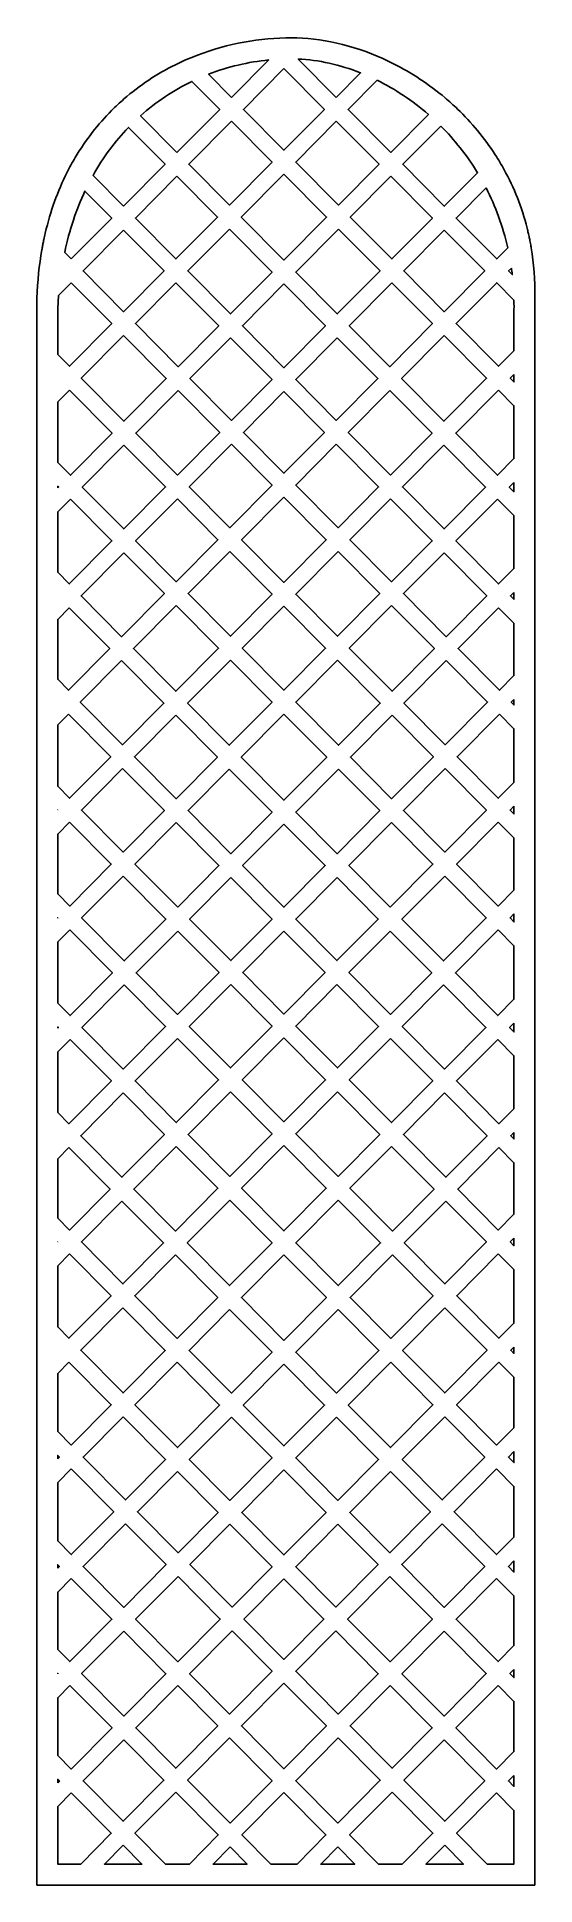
# Model space of a CAD drawing. Header units: centimetres. Extents: x -1.17 to 1.17, y -4.33 to 4.34.
import ezdxf

# ---------------------------------------------------------------- set-up
doc = ezdxf.new("R2010")
doc.units = ezdxf.units.CM
doc.header["$MEASUREMENT"] = 0
doc.layers.add('Layer 1', color=7, linetype='Continuous')

msp = doc.modelspace()

# ---------------------------------------------------------------- linework, layer by layer
at = {"layer": 'Layer 1', "color": 242}
for points, knots in [([(0.4292, 4.24564), (0.4292, 4.24564), (0.42921, 4.24565), (0.42921, 4.24565), (0.42921, 4.24565), (0.45478, 4.23488), (0.48018, 4.22312), (0.50536, 4.2104), (0.50536, 4.2104), (0.50536, 4.2104), (0.50532, 4.21037), (0.50532, 4.21037), (0.50532, 4.21037), (0.58982, 4.16765), (0.6716, 4.11407), (0.74717, 4.05027), (0.74717, 4.05027), (0.74717, 4.05027), (0.74721, 4.0503), (0.74721, 4.0503), (0.74721, 4.0503), (0.76724, 4.03341), (0.78685, 4.01584), (0.80594, 3.99752), (0.80594, 3.99752), (0.80594, 3.99752), (0.80586, 3.99744), (0.80586, 3.99744), (0.80586, 3.99744), (0.87173, 3.93421), (0.93164, 3.86261), (0.98294, 3.78313), (0.98294, 3.78313), (0.98294, 3.78313), (0.983, 3.78319), (0.983, 3.78319), (0.983, 3.78319), (0.99763, 3.76053), (1.01161, 3.73728), (1.02478, 3.71335), (1.02478, 3.71335), (1.02478, 3.71335), (1.02468, 3.71325), (1.02468, 3.71325), (1.02468, 3.71325), (1.0709, 3.62927), (1.10771, 3.53754), (1.13247, 3.4386), (1.13247, 3.4386), (1.13247, 3.4386), (1.13252, 3.43865), (1.13252, 3.43865), (1.13252, 3.43865), (1.13343, 3.435), (1.13433, 3.43134), (1.13521, 3.42767), (1.13521, 3.42767), (1.13603, 3.42422), (1.13685, 3.42076), (1.13765, 3.41729), (1.13765, 3.41729), (1.13934, 3.40993), (1.14097, 3.40252), (1.14254, 3.39507), (1.14254, 3.39507), (1.14321, 3.39189), (1.14386, 3.3887), (1.14451, 3.38551), (1.14451, 3.38551), (1.14612, 3.37751), (1.14765, 3.36947), (1.14911, 3.36138), (1.14911, 3.36138), (1.14955, 3.3589), (1.14999, 3.35641), (1.15042, 3.35392), (1.15042, 3.35392), (1.15087, 3.35133), (1.15132, 3.34872), (1.15175, 3.34612), (1.15175, 3.34612), (1.15175, 3.34612), (1.15169, 3.34606), (1.15169, 3.34606), (1.15169, 3.34606), (1.16391, 3.27259), (1.16968, 3.19558), (1.16789, 3.11514), (1.16789, 3.11514), (1.16789, 3.11514), (1.16789, 3.11514), (1.16789, 3.11514), (1.16789, 3.11514), (1.16789, 3.11513), (1.16789, 3.11512), (1.16789, 3.11512), (1.16789, 3.11512), (1.16788, 3.11454), (1.16787, 3.11397), (1.16787, 3.1134), (1.16787, 3.1134), (1.16787, 3.11274), (1.16786, 3.11209), (1.16785, 3.11143), (1.16785, 3.11143), (1.16785, 3.11143), (1.16785, 3.00329), (1.16785, 3.00329), (1.16785, 3.00329), (1.16785, 3.00329), (1.16785, 2.96247), (1.16785, 2.96247), (1.16785, 2.96247), (1.16785, 2.96247), (1.16785, 2.85058), (1.16785, 2.85058), (1.16785, 2.85058), (1.16785, 2.85058), (1.16785, 2.62022), (1.16785, 2.62022), (1.16785, 2.62022), (1.16785, 2.62022), (1.16785, 2.50834), (1.16785, 2.50834), (1.16785, 2.50834), (1.16785, 2.50834), (1.16785, 2.45652), (1.16785, 2.45652), (1.16785, 2.45652), (1.16785, 2.45652), (1.16785, 2.34463), (1.16785, 2.34463), (1.16785, 2.34463), (1.16785, 2.34463), (1.16785, 2.10483), (1.16785, 2.10483), (1.16785, 2.10483), (1.16785, 2.10483), (1.16785, 1.99294), (1.16785, 1.99294), (1.16785, 1.99294), (1.16785, 1.99294), (1.16785, 1.94074), (1.16785, 1.94074), (1.16785, 1.94074), (1.16785, 1.94074), (1.16785, 1.82885), (1.16785, 1.82885), (1.16785, 1.82885), (1.16785, 1.82885), (1.16785, 1.60041), (1.16785, 1.60041), (1.16785, 1.60041), (1.16785, 1.60041), (1.16785, 1.48852), (1.16785, 1.48852), (1.16785, 1.48852), (1.16785, 1.48852), (1.16785, 1.43891), (1.16785, 1.43891), (1.16785, 1.43891), (1.16785, 1.43891), (1.16785, 1.32702), (1.16785, 1.32702), (1.16785, 1.32702), (1.16785, 1.32702), (1.16785, 1.10539), (1.16785, 1.10539), (1.16785, 1.10539), (1.16785, 1.10539), (1.16785, 0.9935), (1.16785, 0.9935), (1.16785, 0.9935), (1.16785, 0.9935), (1.16785, 0.93755), (1.16785, 0.93755), (1.16785, 0.93755), (1.16785, 0.93755), (1.16785, 0.82566), (1.16785, 0.82566), (1.16785, 0.82566), (1.16785, 0.82566), (1.16785, 0.59365), (1.16785, 0.59365), (1.16785, 0.59365), (1.16785, 0.59365), (1.16785, 0.48176), (1.16785, 0.48176), (1.16785, 0.48176), (1.16785, 0.48176), (1.16785, 0.43254), (1.16785, 0.43254), (1.16785, 0.43254), (1.16785, 0.43254), (1.16785, 0.32065), (1.16785, 0.32065), (1.16785, 0.32065), (1.16785, 0.32065), (1.16785, 0.0877), (1.16785, 0.0877), (1.16785, 0.0877), (1.16785, 0.0877), (1.16785, -0.02419), (1.16785, -0.02419), (1.16785, -0.02419), (1.16785, -0.02419), (1.16785, -0.07929), (1.16785, -0.07929), (1.16785, -0.07929), (1.16785, -0.07929), (1.16785, -0.19117), (1.16785, -0.19117), (1.16785, -0.19117), (1.16785, -0.19117), (1.16785, -0.42808), (1.16785, -0.42808), (1.16785, -0.42808), (1.16785, -0.42808), (1.16785, -0.46326), (1.16785, -0.46326), (1.16785, -0.46326), (1.16785, -0.46326), (1.16785, -0.59246), (1.16785, -0.59246), (1.16785, -0.59246), (1.16785, -0.59246), (1.16785, -0.70435), (1.16785, -0.70435), (1.16785, -0.70435), (1.16785, -0.70435), (1.16785, -0.92991), (1.16785, -0.92991), (1.16785, -0.92991), (1.16785, -0.92991), (1.16785, -1.02178), (1.16785, -1.02178), (1.16785, -1.02178), (1.16785, -1.02178), (1.16785, -1.08789), (1.16785, -1.08789), (1.16785, -1.08789), (1.16785, -1.08789), (1.16785, -1.19977), (1.16785, -1.19977), (1.16785, -1.19977), (1.16785, -1.19977), (1.16785, -1.43127), (1.16785, -1.43127), (1.16785, -1.43127), (1.16785, -1.43127), (1.16785, -1.54316), (1.16785, -1.54316), (1.16785, -1.54316), (1.16785, -1.54316), (1.16785, -1.59841), (1.16785, -1.59841), (1.16785, -1.59841), (1.16785, -1.59841), (1.16785, -1.7103), (1.16785, -1.7103), (1.16785, -1.7103), (1.16785, -1.7103), (1.16785, -1.93628), (1.16785, -1.93628), (1.16785, -1.93628), (1.16785, -1.93628), (1.16785, -2.04817), (1.16785, -2.04817), (1.16785, -2.04817), (1.16785, -2.04817), (1.16785, -2.0886), (1.16785, -2.0886), (1.16785, -2.0886), (1.16785, -2.0886), (1.16785, -2.20049), (1.16785, -2.20049), (1.16785, -2.20049), (1.16785, -2.20049), (1.16785, -2.44811), (1.16785, -2.44811), (1.16785, -2.44811), (1.16785, -2.44811), (1.16785, -2.49355), (1.16785, -2.49355), (1.16785, -2.49355), (1.16785, -2.49355), (1.16785, -2.60178), (1.16785, -2.60178), (1.16785, -2.60178), (1.16785, -2.60178), (1.16785, -2.71367), (1.16785, -2.71367), (1.16785, -2.71367), (1.16785, -2.71367), (1.16785, -2.96128), (1.16785, -2.96128), (1.16785, -2.96128), (1.16785, -2.96128), (1.16785, -3.07317), (1.16785, -3.07317), (1.16785, -3.07317), (1.16785, -3.07317), (1.16785, -3.11073), (1.16785, -3.11073), (1.16785, -3.11073), (1.16785, -3.11073), (1.16785, -3.22262), (1.16785, -3.22262), (1.16785, -3.22262), (1.16785, -3.22262), (1.16785, -3.60773), (1.16785, -3.60773), (1.16785, -3.60773), (1.16785, -3.60773), (1.16785, -3.71962), (1.16785, -3.71962), (1.16785, -3.71962), (1.16785, -3.71962), (1.16785, -3.96723), (1.16785, -3.96723), (1.16785, -3.96723), (1.16785, -3.96723), (1.16785, -3.99633), (1.16785, -3.99633), (1.16785, -3.99633), (1.16785, -3.99633), (1.16785, -4.33142), (1.16785, -4.33142), (1.16785, -4.33142), (1.16785, -4.33142), (1.04265, -4.33142), (1.04265, -4.33142), (1.04265, -4.33142), (1.04265, -4.33142), (0.93148, -4.33142), (0.93148, -4.33142), (0.93148, -4.33142), (0.93148, -4.33142), (0.55996, -4.33142), (0.55996, -4.33142), (0.55996, -4.33142), (0.55996, -4.33142), (0.53275, -4.33142), (0.53275, -4.33142), (0.53275, -4.33142), (0.53275, -4.33142), (0.44879, -4.33142), (0.44879, -4.33142), (0.44879, -4.33142), (0.44879, -4.33142), (0.42158, -4.33142), (0.42158, -4.33142), (0.42158, -4.33142), (0.42158, -4.33142), (0.06614, -4.33142), (0.06614, -4.33142), (0.06614, -4.33142), (0.06614, -4.33142), (0.02706, -4.33142), (0.02706, -4.33142), (0.02706, -4.33142), (0.02706, -4.33142), (-0.04503, -4.33142), (-0.04503, -4.33142), (-0.04503, -4.33142), (-0.04503, -4.33142), (-0.08411, -4.33142), (-0.08411, -4.33142), (-0.08411, -4.33142), (-0.08411, -4.33142), (-0.43955, -4.33142), (-0.43955, -4.33142), (-0.43955, -4.33142), (-0.43955, -4.33142), (-0.46676, -4.33142), (-0.46676, -4.33142), (-0.46676, -4.33142), (-0.46676, -4.33142), (-0.55072, -4.33142), (-0.55072, -4.33142), (-0.55072, -4.33142), (-0.55072, -4.33142), (-0.57794, -4.33142), (-0.57794, -4.33142), (-0.57794, -4.33142), (-0.57794, -4.33142), (-0.94945, -4.33142), (-0.94945, -4.33142), (-0.94945, -4.33142), (-0.94945, -4.33142), (-1.06062, -4.33142), (-1.06062, -4.33142), (-1.06062, -4.33142), (-1.06062, -4.33142), (-1.16821, -4.33142), (-1.16821, -4.33142), (-1.16821, -4.33142), (-1.16821, -4.33142), (-1.16821, -4.01423), (-1.16821, -4.01423), (-1.16821, -4.01423), (-1.16821, -4.01423), (-1.16821, -3.94951), (-1.16821, -3.94951), (-1.16821, -3.94951), (-1.16821, -3.94951), (-1.16821, -3.73734), (-1.16821, -3.73734), (-1.16821, -3.73734), (-1.16821, -3.73734), (-1.16821, -3.62545), (-1.16821, -3.62545), (-1.16821, -3.62545), (-1.16821, -3.62545), (-1.16821, -3.45485), (-1.16821, -3.45485), (-1.16821, -3.45485), (-1.16821, -3.45485), (-1.16821, -3.43898), (-1.16821, -3.43898), (-1.16821, -3.43898), (-1.16821, -3.43898), (-1.16821, -3.24034), (-1.16821, -3.24034), (-1.16821, -3.24034), (-1.16821, -3.24034), (-1.16821, -3.12845), (-1.16821, -3.12845), (-1.16821, -3.12845), (-1.16821, -3.12845), (-1.16821, -3.05545), (-1.16821, -3.05545), (-1.16821, -3.05545), (-1.16821, -3.05545), (-1.16821, -2.94356), (-1.16821, -2.94356), (-1.16821, -2.94356), (-1.16821, -2.94356), (-1.16821, -2.73139), (-1.16821, -2.73139), (-1.16821, -2.73139), (-1.16821, -2.73139), (-1.16821, -2.6195), (-1.16821, -2.6195), (-1.16821, -2.6195), (-1.16821, -2.6195), (-1.16821, -2.51145), (-1.16821, -2.51145), (-1.16821, -2.51145), (-1.16821, -2.51145), (-1.16821, -2.43039), (-1.16821, -2.43039), (-1.16821, -2.43039), (-1.16821, -2.43039), (-1.16821, -2.21821), (-1.16821, -2.21821), (-1.16821, -2.21821), (-1.16821, -2.21821), (-1.16821, -2.10632), (-1.16821, -2.10632), (-1.16821, -2.10632), (-1.16821, -2.10632), (-1.16821, -2.03045), (-1.16821, -2.03045), (-1.16821, -2.03045), (-1.16821, -2.03045), (-1.16821, -1.91856), (-1.16821, -1.91856), (-1.16821, -1.91856), (-1.16821, -1.91856), (-1.16821, -1.72802), (-1.16821, -1.72802), (-1.16821, -1.72802), (-1.16821, -1.72802), (-1.16821, -1.61613), (-1.16821, -1.61613), (-1.16821, -1.61613), (-1.16821, -1.61613), (-1.16821, -1.52544), (-1.16821, -1.52544), (-1.16821, -1.52544), (-1.16821, -1.52544), (-1.16821, -1.41355), (-1.16821, -1.41355), (-1.16821, -1.41355), (-1.16821, -1.41355), (-1.16821, -1.21749), (-1.16821, -1.21749), (-1.16821, -1.21749), (-1.16821, -1.21749), (-1.16821, -1.10561), (-1.16821, -1.10561), (-1.16821, -1.10561), (-1.16821, -1.10561), (-1.16821, -1.02408), (-1.16821, -1.02408), (-1.16821, -1.02408), (-1.16821, -1.02408), (-1.16821, -0.91219), (-1.16821, -0.91219), (-1.16821, -0.91219), (-1.16821, -0.91219), (-1.16821, -0.72207), (-1.16821, -0.72207), (-1.16821, -0.72207), (-1.16821, -0.72207), (-1.16821, -0.61018), (-1.16821, -0.61018), (-1.16821, -0.61018), (-1.16821, -0.61018), (-1.16821, -0.48116), (-1.16821, -0.48116), (-1.16821, -0.48116), (-1.16821, -0.48116), (-1.16821, -0.41036), (-1.16821, -0.41036), (-1.16821, -0.41036), (-1.16821, -0.41036), (-1.16821, -0.20889), (-1.16821, -0.20889), (-1.16821, -0.20889), (-1.16821, -0.20889), (-1.16821, -0.09701), (-1.16821, -0.09701), (-1.16821, -0.09701), (-1.16821, -0.09701), (-1.16821, -0.00647), (-1.16821, -0.00647), (-1.16821, -0.00647), (-1.16821, -0.00647), (-1.16821, 0.10542), (-1.16821, 0.10542), (-1.16821, 0.10542), (-1.16821, 0.10542), (-1.16821, 0.30293), (-1.16821, 0.30293), (-1.16821, 0.30293), (-1.16821, 0.30293), (-1.16821, 0.41482), (-1.16821, 0.41482), (-1.16821, 0.41482), (-1.16821, 0.41482), (-1.16821, 0.49948), (-1.16821, 0.49948), (-1.16821, 0.49948), (-1.16821, 0.49948), (-1.16821, 0.61137), (-1.16821, 0.61137), (-1.16821, 0.61137), (-1.16821, 0.61137), (-1.16821, 0.80794), (-1.16821, 0.80794), (-1.16821, 0.80794), (-1.16821, 0.80794), (-1.16821, 0.91983), (-1.16821, 0.91983), (-1.16821, 0.91983), (-1.16821, 0.91983), (-1.16821, 1.01122), (-1.16821, 1.01122), (-1.16821, 1.01122), (-1.16821, 1.01122), (-1.16821, 1.12311), (-1.16821, 1.12311), (-1.16821, 1.12311), (-1.16821, 1.12311), (-1.16821, 1.3093), (-1.16821, 1.3093), (-1.16821, 1.3093), (-1.16821, 1.3093), (-1.16821, 1.42119), (-1.16821, 1.42119), (-1.16821, 1.42119), (-1.16821, 1.42119), (-1.16821, 1.50624), (-1.16821, 1.50624), (-1.16821, 1.50624), (-1.16821, 1.50624), (-1.16821, 1.61813), (-1.16821, 1.61813), (-1.16821, 1.61813), (-1.16821, 1.61813), (-1.16821, 1.81113), (-1.16821, 1.81113), (-1.16821, 1.81113), (-1.16821, 1.81113), (-1.16821, 1.92302), (-1.16821, 1.92302), (-1.16821, 1.92302), (-1.16821, 1.92302), (-1.16821, 2.01066), (-1.16821, 2.01066), (-1.16821, 2.01066), (-1.16821, 2.01066), (-1.16821, 2.12255), (-1.16821, 2.12255), (-1.16821, 2.12255), (-1.16821, 2.12255), (-1.16821, 2.32691), (-1.16821, 2.32691), (-1.16821, 2.32691), (-1.16821, 2.32691), (-1.16821, 2.4388), (-1.16821, 2.4388), (-1.16821, 2.4388), (-1.16821, 2.4388), (-1.16821, 2.52606), (-1.16821, 2.52606), (-1.16821, 2.52606), (-1.16821, 2.52606), (-1.16821, 2.63794), (-1.16821, 2.63794), (-1.16821, 2.63794), (-1.16821, 2.63794), (-1.16821, 2.83286), (-1.16821, 2.83286), (-1.16821, 2.83286), (-1.16821, 2.83286), (-1.16821, 2.94475), (-1.16821, 2.94475), (-1.16821, 2.94475), (-1.16821, 2.94475), (-1.16821, 3.02101), (-1.16821, 3.02101), (-1.16821, 3.02101), (-1.16821, 3.02101), (-1.16821, 3.11144), (-1.16821, 3.11144), (-1.16821, 3.11144), (-1.16554, 3.19085), (-1.1576, 3.26618), (-1.14502, 3.33757), (-1.14502, 3.33757), (-1.14391, 3.34385), (-1.14277, 3.3501), (-1.14158, 3.35632), (-1.14158, 3.35632), (-1.14041, 3.36252), (-1.13919, 3.36868), (-1.13794, 3.37482), (-1.13794, 3.37482), (-1.13714, 3.37879), (-1.13631, 3.38274), (-1.13548, 3.38669), (-1.13548, 3.38669), (-1.13355, 3.39579), (-1.13154, 3.40481), (-1.12945, 3.41377), (-1.12945, 3.41377), (-1.12925, 3.41464), (-1.12905, 3.4155), (-1.12885, 3.41636), (-1.12885, 3.41636), (-1.10474, 3.51928), (-1.07042, 3.61317), (-1.02776, 3.69826), (-1.02776, 3.69826), (-1.02776, 3.69826), (-1.02785, 3.69835), (-1.02785, 3.69835), (-1.02785, 3.69835), (-1.0154, 3.72317), (-1.00221, 3.7472), (-0.98838, 3.77052), (-0.98838, 3.77052), (-0.98838, 3.77052), (-0.98836, 3.7705), (-0.98836, 3.7705), (-0.98836, 3.7705), (-0.9392, 3.85344), (-0.88158, 3.9269), (-0.81752, 3.99109), (-0.81752, 3.99109), (-0.81752, 3.99109), (-0.81755, 3.99112), (-0.81755, 3.99112), (-0.81755, 3.99112), (-0.79886, 4.00985), (-0.77964, 4.02782), (-0.75989, 4.04498), (-0.75989, 4.04498), (-0.75989, 4.04498), (-0.75984, 4.04492), (-0.75984, 4.04492), (-0.75984, 4.04492), (-0.68554, 4.10949), (-0.60416, 4.16291), (-0.51837, 4.20541), (-0.51837, 4.20541), (-0.51837, 4.20541), (-0.51838, 4.20542), (-0.51838, 4.20542), (-0.51838, 4.20542), (-0.49316, 4.21791), (-0.46757, 4.22948), (-0.44166, 4.24009), (-0.44166, 4.24009), (-0.44166, 4.24009), (-0.44163, 4.24006), (-0.44163, 4.24006), (-0.44163, 4.24006), (-0.30019, 4.29798), (-0.1494, 4.32797), (-0.00018, 4.33092), (-0.00018, 4.33092), (0.13673, 4.33579), (0.28533, 4.30629), (0.4292, 4.24564)], [0, 0, 0, 0, 0.005618, 0.005618, 0.005618, 0.005618, 0.011236, 0.011236, 0.011236, 0.011236, 0.0168539, 0.0168539, 0.0168539, 0.0168539, 0.0224719, 0.0224719, 0.0224719, 0.0224719, 0.0280899, 0.0280899, 0.0280899, 0.0280899, 0.0337079, 0.0337079, 0.0337079, 0.0337079, 0.0393258, 0.0393258, 0.0393258, 0.0393258, 0.0449438, 0.0449438, 0.0449438, 0.0449438, 0.0505618, 0.0505618, 0.0505618, 0.0505618, 0.0561798, 0.0561798, 0.0561798, 0.0561798, 0.0617978, 0.0617978, 0.0617978, 0.0617978, 0.0674157, 0.0674157, 0.0674157, 0.0674157, 0.0730337, 0.0730337, 0.0730337, 0.0730337, 0.0786517, 0.0786517, 0.0786517, 0.0786517, 0.0842697, 0.0842697, 0.0842697, 0.0842697, 0.0898876, 0.0898876, 0.0898876, 0.0898876, 0.0955056, 0.0955056, 0.0955056, 0.0955056, 0.1011236, 0.1011236, 0.1011236, 0.1011236, 0.1067416, 0.1067416, 0.1067416, 0.1067416, 0.1123596, 0.1123596, 0.1123596, 0.1123596, 0.1179775, 0.1179775, 0.1179775, 0.1179775, 0.1235955, 0.1235955, 0.1235955, 0.1235955, 0.1292135, 0.1292135, 0.1292135, 0.1292135, 0.1348315, 0.1348315, 0.1348315, 0.1348315, 0.1404494, 0.1404494, 0.1404494, 0.1404494, 0.1460674, 0.1460674, 0.1460674, 0.1460674, 0.1516854, 0.1516854, 0.1516854, 0.1516854, 0.1573034, 0.1573034, 0.1573034, 0.1573034, 0.1629213, 0.1629213, 0.1629213, 0.1629213, 0.1685393, 0.1685393, 0.1685393, 0.1685393, 0.1741573, 0.1741573, 0.1741573, 0.1741573, 0.1797753, 0.1797753, 0.1797753, 0.1797753, 0.1853933, 0.1853933, 0.1853933, 0.1853933, 0.1910112, 0.1910112, 0.1910112, 0.1910112, 0.1966292, 0.1966292, 0.1966292, 0.1966292, 0.2022472, 0.2022472, 0.2022472, 0.2022472, 0.2078652, 0.2078652, 0.2078652, 0.2078652, 0.2134831, 0.2134831, 0.2134831, 0.2134831, 0.2191011, 0.2191011, 0.2191011, 0.2191011, 0.2247191, 0.2247191, 0.2247191, 0.2247191, 0.2303371, 0.2303371, 0.2303371, 0.2303371, 0.2359551, 0.2359551, 0.2359551, 0.2359551, 0.241573, 0.241573, 0.241573, 0.241573, 0.247191, 0.247191, 0.247191, 0.247191, 0.252809, 0.252809, 0.252809, 0.252809, 0.258427, 0.258427, 0.258427, 0.258427, 0.2640449, 0.2640449, 0.2640449, 0.2640449, 0.2696629, 0.2696629, 0.2696629, 0.2696629, 0.2752809, 0.2752809, 0.2752809, 0.2752809, 0.2808989, 0.2808989, 0.2808989, 0.2808989, 0.2865169, 0.2865169, 0.2865169, 0.2865169, 0.2921348, 0.2921348, 0.2921348, 0.2921348, 0.2977528, 0.2977528, 0.2977528, 0.2977528, 0.3033708, 0.3033708, 0.3033708, 0.3033708, 0.3089888, 0.3089888, 0.3089888, 0.3089888, 0.3146067, 0.3146067, 0.3146067, 0.3146067, 0.3202247, 0.3202247, 0.3202247, 0.3202247, 0.3258427, 0.3258427, 0.3258427, 0.3258427, 0.3314607, 0.3314607, 0.3314607, 0.3314607, 0.3370787, 0.3370787, 0.3370787, 0.3370787, 0.3426966, 0.3426966, 0.3426966, 0.3426966, 0.3483146, 0.3483146, 0.3483146, 0.3483146, 0.3539326, 0.3539326, 0.3539326, 0.3539326, 0.3595506, 0.3595506, 0.3595506, 0.3595506, 0.3651685, 0.3651685, 0.3651685, 0.3651685, 0.3707865, 0.3707865, 0.3707865, 0.3707865, 0.3764045, 0.3764045, 0.3764045, 0.3764045, 0.3820225, 0.3820225, 0.3820225, 0.3820225, 0.3876404, 0.3876404, 0.3876404, 0.3876404, 0.3932584, 0.3932584, 0.3932584, 0.3932584, 0.3988764, 0.3988764, 0.3988764, 0.3988764, 0.4044944, 0.4044944, 0.4044944, 0.4044944, 0.4101124, 0.4101124, 0.4101124, 0.4101124, 0.4157303, 0.4157303, 0.4157303, 0.4157303, 0.4213483, 0.4213483, 0.4213483, 0.4213483, 0.4269663, 0.4269663, 0.4269663, 0.4269663, 0.4325843, 0.4325843, 0.4325843, 0.4325843, 0.4382022, 0.4382022, 0.4382022, 0.4382022, 0.4438202, 0.4438202, 0.4438202, 0.4438202, 0.4494382, 0.4494382, 0.4494382, 0.4494382, 0.4550562, 0.4550562, 0.4550562, 0.4550562, 0.4606742, 0.4606742, 0.4606742, 0.4606742, 0.4662921, 0.4662921, 0.4662921, 0.4662921, 0.4719101, 0.4719101, 0.4719101, 0.4719101, 0.4775281, 0.4775281, 0.4775281, 0.4775281, 0.4831461, 0.4831461, 0.4831461, 0.4831461, 0.488764, 0.488764, 0.488764, 0.488764, 0.494382, 0.494382, 0.494382, 0.494382, 0.5, 0.5, 0.5, 0.5, 0.505618, 0.505618, 0.505618, 0.505618, 0.511236, 0.511236, 0.511236, 0.511236, 0.5168539, 0.5168539, 0.5168539, 0.5168539, 0.5224719, 0.5224719, 0.5224719, 0.5224719, 0.5280899, 0.5280899, 0.5280899, 0.5280899, 0.5337079, 0.5337079, 0.5337079, 0.5337079, 0.5393258, 0.5393258, 0.5393258, 0.5393258, 0.5449438, 0.5449438, 0.5449438, 0.5449438, 0.5505618, 0.5505618, 0.5505618, 0.5505618, 0.5561798, 0.5561798, 0.5561798, 0.5561798, 0.5617978, 0.5617978, 0.5617978, 0.5617978, 0.5674157, 0.5674157, 0.5674157, 0.5674157, 0.5730337, 0.5730337, 0.5730337, 0.5730337, 0.5786517, 0.5786517, 0.5786517, 0.5786517, 0.5842697, 0.5842697, 0.5842697, 0.5842697, 0.5898876, 0.5898876, 0.5898876, 0.5898876, 0.5955056, 0.5955056, 0.5955056, 0.5955056, 0.6011236, 0.6011236, 0.6011236, 0.6011236, 0.6067416, 0.6067416, 0.6067416, 0.6067416, 0.6123596, 0.6123596, 0.6123596, 0.6123596, 0.6179775, 0.6179775, 0.6179775, 0.6179775, 0.6235955, 0.6235955, 0.6235955, 0.6235955, 0.6292135, 0.6292135, 0.6292135, 0.6292135, 0.6348315, 0.6348315, 0.6348315, 0.6348315, 0.6404494, 0.6404494, 0.6404494, 0.6404494, 0.6460674, 0.6460674, 0.6460674, 0.6460674, 0.6516854, 0.6516854, 0.6516854, 0.6516854, 0.6573034, 0.6573034, 0.6573034, 0.6573034, 0.6629213, 0.6629213, 0.6629213, 0.6629213, 0.6685393, 0.6685393, 0.6685393, 0.6685393, 0.6741573, 0.6741573, 0.6741573, 0.6741573, 0.6797753, 0.6797753, 0.6797753, 0.6797753, 0.6853933, 0.6853933, 0.6853933, 0.6853933, 0.6910112, 0.6910112, 0.6910112, 0.6910112, 0.6966292, 0.6966292, 0.6966292, 0.6966292, 0.7022472, 0.7022472, 0.7022472, 0.7022472, 0.7078652, 0.7078652, 0.7078652, 0.7078652, 0.7134831, 0.7134831, 0.7134831, 0.7134831, 0.7191011, 0.7191011, 0.7191011, 0.7191011, 0.7247191, 0.7247191, 0.7247191, 0.7247191, 0.7303371, 0.7303371, 0.7303371, 0.7303371, 0.7359551, 0.7359551, 0.7359551, 0.7359551, 0.741573, 0.741573, 0.741573, 0.741573, 0.747191, 0.747191, 0.747191, 0.747191, 0.752809, 0.752809, 0.752809, 0.752809, 0.758427, 0.758427, 0.758427, 0.758427, 0.7640449, 0.7640449, 0.7640449, 0.7640449, 0.7696629, 0.7696629, 0.7696629, 0.7696629, 0.7752809, 0.7752809, 0.7752809, 0.7752809, 0.7808989, 0.7808989, 0.7808989, 0.7808989, 0.7865169, 0.7865169, 0.7865169, 0.7865169, 0.7921348, 0.7921348, 0.7921348, 0.7921348, 0.7977528, 0.7977528, 0.7977528, 0.7977528, 0.8033708, 0.8033708, 0.8033708, 0.8033708, 0.8089888, 0.8089888, 0.8089888, 0.8089888, 0.8146067, 0.8146067, 0.8146067, 0.8146067, 0.8202247, 0.8202247, 0.8202247, 0.8202247, 0.8258427, 0.8258427, 0.8258427, 0.8258427, 0.8314607, 0.8314607, 0.8314607, 0.8314607, 0.8370787, 0.8370787, 0.8370787, 0.8370787, 0.8426966, 0.8426966, 0.8426966, 0.8426966, 0.8483146, 0.8483146, 0.8483146, 0.8483146, 0.8539326, 0.8539326, 0.8539326, 0.8539326, 0.8595506, 0.8595506, 0.8595506, 0.8595506, 0.8651685, 0.8651685, 0.8651685, 0.8651685, 0.8707865, 0.8707865, 0.8707865, 0.8707865, 0.8764045, 0.8764045, 0.8764045, 0.8764045, 0.8820225, 0.8820225, 0.8820225, 0.8820225, 0.8876404, 0.8876404, 0.8876404, 0.8876404, 0.8932584, 0.8932584, 0.8932584, 0.8932584, 0.8988764, 0.8988764, 0.8988764, 0.8988764, 0.9044944, 0.9044944, 0.9044944, 0.9044944, 0.9101124, 0.9101124, 0.9101124, 0.9101124, 0.9157303, 0.9157303, 0.9157303, 0.9157303, 0.9213483, 0.9213483, 0.9213483, 0.9213483, 0.9269663, 0.9269663, 0.9269663, 0.9269663, 0.9325843, 0.9325843, 0.9325843, 0.9325843, 0.9382022, 0.9382022, 0.9382022, 0.9382022, 0.9438202, 0.9438202, 0.9438202, 0.9438202, 0.9494382, 0.9494382, 0.9494382, 0.9494382, 0.9550562, 0.9550562, 0.9550562, 0.9550562, 0.9606742, 0.9606742, 0.9606742, 0.9606742, 0.9662921, 0.9662921, 0.9662921, 0.9662921, 0.9719101, 0.9719101, 0.9719101, 0.9719101, 0.9775281, 0.9775281, 0.9775281, 0.9775281, 0.9831461, 0.9831461, 0.9831461, 0.9831461, 0.988764, 0.988764, 0.988764, 0.988764, 1, 1, 1, 1]), ([(-0.25488, 4.05211), (-0.25488, 4.05211), (-0.08035, 4.22777), (-0.08035, 4.22777), (-0.08035, 4.22777), (-0.17594, 4.21853), (-0.27129, 4.19634), (-0.36298, 4.1609), (-0.36298, 4.1609), (-0.36298, 4.1609), (-0.25488, 4.05211), (-0.25488, 4.05211)], [0, 0, 0, 0, 0.25, 0.25, 0.25, 0.25, 0.5, 0.5, 0.5, 0.5, 1, 1, 1, 1]), ([(-0.00899, 4.1877), (-0.00899, 4.1877), (-0.1993, 3.99617), (-0.1993, 3.99617), (-0.1993, 3.99617), (-0.1993, 3.99617), (-0.00899, 3.80463), (-0.00899, 3.80463), (-0.00899, 3.80463), (-0.00899, 3.80463), (0.18132, 3.99617), (0.18132, 3.99617), (0.18132, 3.99617), (0.18132, 3.99617), (-0.00899, 4.1877), (-0.00899, 4.1877)], [0, 0, 0, 0, 0.2, 0.2, 0.2, 0.2, 0.4, 0.4, 0.4, 0.4, 0.6, 0.6, 0.6, 0.6, 1, 1, 1, 1]), ([(0.23691, 4.05211), (0.23691, 4.05211), (0.35107, 4.167), (0.35107, 4.167), (0.35107, 4.167), (0.25281, 4.20607), (0.15306, 4.22825), (0.05791, 4.23226), (0.05791, 4.23226), (0.05791, 4.23226), (0.23691, 4.05211), (0.23691, 4.05211)], [0, 0, 0, 0, 0.25, 0.25, 0.25, 0.25, 0.5, 0.5, 0.5, 0.5, 1, 1, 1, 1]), ([(-0.51093, 3.79441), (-0.51093, 3.79441), (-0.31047, 3.99617), (-0.31047, 3.99617), (-0.31047, 3.99617), (-0.31047, 3.99617), (-0.44069, 4.12723), (-0.44069, 4.12723), (-0.44069, 4.12723), (-0.52632, 4.08596), (-0.60769, 4.03244), (-0.6818, 3.96638), (-0.6818, 3.96638), (-0.6818, 3.96638), (-0.51093, 3.79441), (-0.51093, 3.79441)], [0, 0, 0, 0, 0.2, 0.2, 0.2, 0.2, 0.4, 0.4, 0.4, 0.4, 0.6, 0.6, 0.6, 0.6, 1, 1, 1, 1]), ([(0.42815, 4.1327), (0.42815, 4.1327), (0.29249, 3.99617), (0.29249, 3.99617), (0.29249, 3.99617), (0.29249, 3.99617), (0.49296, 3.79441), (0.49296, 3.79441), (0.49296, 3.79441), (0.49296, 3.79441), (0.66931, 3.9719), (0.66931, 3.9719), (0.66931, 3.9719), (0.5939, 4.03737), (0.51219, 4.09125), (0.42815, 4.1327)], [0, 0, 0, 0, 0.2, 0.2, 0.2, 0.2, 0.4, 0.4, 0.4, 0.4, 0.6, 0.6, 0.6, 0.6, 1, 1, 1, 1]), ([(-0.76153, 3.5422), (-0.76153, 3.5422), (-0.56652, 3.73847), (-0.56652, 3.73847), (-0.56652, 3.73847), (-0.56652, 3.73847), (-0.73866, 3.91172), (-0.73866, 3.91172), (-0.73866, 3.91172), (-0.80125, 3.84681), (-0.85743, 3.77184), (-0.90502, 3.68661), (-0.90502, 3.68661), (-0.90502, 3.68661), (-0.76153, 3.5422), (-0.76153, 3.5422)], [0, 0, 0, 0, 0.2, 0.2, 0.2, 0.2, 0.4, 0.4, 0.4, 0.4, 0.6, 0.6, 0.6, 0.6, 1, 1, 1, 1]), ([(-0.25488, 3.94022), (-0.25488, 3.94022), (-0.45535, 3.73847), (-0.45535, 3.73847), (-0.45535, 3.73847), (-0.45535, 3.73847), (-0.26504, 3.54694), (-0.26504, 3.54694), (-0.26504, 3.54694), (-0.26504, 3.54694), (-0.06457, 3.74869), (-0.06457, 3.74869), (-0.06457, 3.74869), (-0.06457, 3.74869), (-0.25488, 3.94022), (-0.25488, 3.94022)], [0, 0, 0, 0, 0.2, 0.2, 0.2, 0.2, 0.4, 0.4, 0.4, 0.4, 0.6, 0.6, 0.6, 0.6, 1, 1, 1, 1]), ([(0.23691, 3.94022), (0.23691, 3.94022), (0.0466, 3.74869), (0.0466, 3.74869), (0.0466, 3.74869), (0.0466, 3.74869), (0.24706, 3.54694), (0.24706, 3.54694), (0.24706, 3.54694), (0.24706, 3.54694), (0.43737, 3.73847), (0.43737, 3.73847), (0.43737, 3.73847), (0.43737, 3.73847), (0.23691, 3.94022), (0.23691, 3.94022)], [0, 0, 0, 0, 0.2, 0.2, 0.2, 0.2, 0.4, 0.4, 0.4, 0.4, 0.6, 0.6, 0.6, 0.6, 1, 1, 1, 1]), ([(0.72712, 3.91819), (0.72712, 3.91819), (0.54854, 3.73847), (0.54854, 3.73847), (0.54854, 3.73847), (0.54854, 3.73847), (0.74355, 3.5422), (0.74355, 3.5422), (0.74355, 3.5422), (0.74355, 3.5422), (0.89966, 3.69931), (0.89966, 3.69931), (0.89966, 3.69931), (0.84994, 3.78101), (0.79147, 3.85417), (0.72712, 3.91819)], [0, 0, 0, 0, 0.2, 0.2, 0.2, 0.2, 0.4, 0.4, 0.4, 0.4, 0.6, 0.6, 0.6, 0.6, 1, 1, 1, 1]), ([(-0.51093, 3.68253), (-0.51093, 3.68253), (-0.70594, 3.48626), (-0.70594, 3.48626), (-0.70594, 3.48626), (-0.70594, 3.48626), (-0.51563, 3.29473), (-0.51563, 3.29473), (-0.51563, 3.29473), (-0.51563, 3.29473), (-0.32062, 3.49099), (-0.32062, 3.49099), (-0.32062, 3.49099), (-0.32062, 3.49099), (-0.51093, 3.68253), (-0.51093, 3.68253)], [0, 0, 0, 0, 0.2, 0.2, 0.2, 0.2, 0.4, 0.4, 0.4, 0.4, 0.6, 0.6, 0.6, 0.6, 1, 1, 1, 1]), ([(-0.00899, 3.69275), (-0.00899, 3.69275), (-0.20945, 3.49099), (-0.20945, 3.49099), (-0.20945, 3.49099), (-0.20945, 3.49099), (-0.00899, 3.28924), (-0.00899, 3.28924), (-0.00899, 3.28924), (-0.00899, 3.28924), (0.19148, 3.49099), (0.19148, 3.49099), (0.19148, 3.49099), (0.19148, 3.49099), (-0.00899, 3.69275), (-0.00899, 3.69275)], [0, 0, 0, 0, 0.2, 0.2, 0.2, 0.2, 0.4, 0.4, 0.4, 0.4, 0.6, 0.6, 0.6, 0.6, 1, 1, 1, 1]), ([(0.49296, 3.68253), (0.49296, 3.68253), (0.30265, 3.49099), (0.30265, 3.49099), (0.30265, 3.49099), (0.30265, 3.49099), (0.49766, 3.29473), (0.49766, 3.29473), (0.49766, 3.29473), (0.49766, 3.29473), (0.68797, 3.48626), (0.68797, 3.48626), (0.68797, 3.48626), (0.68797, 3.48626), (0.49296, 3.68253), (0.49296, 3.68253)], [0, 0, 0, 0, 0.2, 0.2, 0.2, 0.2, 0.4, 0.4, 0.4, 0.4, 0.6, 0.6, 0.6, 0.6, 1, 1, 1, 1]), ([(-1.00746, 3.29469), (-1.00746, 3.29469), (-0.81711, 3.48626), (-0.81711, 3.48626), (-0.81711, 3.48626), (-0.81711, 3.48626), (-0.94286, 3.61282), (-0.94286, 3.61282), (-0.94286, 3.61282), (-0.9834, 3.52631), (-1.01566, 3.43051), (-1.03775, 3.32519), (-1.03775, 3.32519), (-1.03775, 3.32519), (-1.00746, 3.29469), (-1.00746, 3.29469)], [0, 0, 0, 0, 0.2, 0.2, 0.2, 0.2, 0.4, 0.4, 0.4, 0.4, 0.6, 0.6, 0.6, 0.6, 1, 1, 1, 1]), ([(0.93979, 3.62781), (0.93979, 3.62781), (0.79914, 3.48626), (0.79914, 3.48626), (0.79914, 3.48626), (0.79914, 3.48626), (0.98948, 3.29469), (0.98948, 3.29469), (0.98948, 3.29469), (0.98948, 3.29469), (1.0412, 3.34674), (1.0412, 3.34674), (1.0412, 3.34674), (1.01862, 3.44827), (0.9839, 3.54216), (0.93979, 3.62781)], [0, 0, 0, 0, 0.2, 0.2, 0.2, 0.2, 0.4, 0.4, 0.4, 0.4, 0.6, 0.6, 0.6, 0.6, 1, 1, 1, 1]), ([(-0.76153, 3.43032), (-0.76153, 3.43032), (-0.95187, 3.23875), (-0.95187, 3.23875), (-0.95187, 3.23875), (-0.95187, 3.23875), (-0.76156, 3.04721), (-0.76156, 3.04721), (-0.76156, 3.04721), (-0.76156, 3.04721), (-0.57122, 3.23878), (-0.57122, 3.23878), (-0.57122, 3.23878), (-0.57122, 3.23878), (-0.76153, 3.43032), (-0.76153, 3.43032)], [0, 0, 0, 0, 0.2, 0.2, 0.2, 0.2, 0.4, 0.4, 0.4, 0.4, 0.6, 0.6, 0.6, 0.6, 1, 1, 1, 1]), ([(-0.26504, 3.43505), (-0.26504, 3.43505), (-0.46005, 3.23878), (-0.46005, 3.23878), (-0.46005, 3.23878), (-0.46005, 3.23878), (-0.25958, 3.03703), (-0.25958, 3.03703), (-0.25958, 3.03703), (-0.25958, 3.03703), (-0.06457, 3.23329), (-0.06457, 3.23329), (-0.06457, 3.23329), (-0.06457, 3.23329), (-0.26504, 3.43505), (-0.26504, 3.43505)], [0, 0, 0, 0, 0.2, 0.2, 0.2, 0.2, 0.4, 0.4, 0.4, 0.4, 0.6, 0.6, 0.6, 0.6, 1, 1, 1, 1]), ([(0.24706, 3.43505), (0.24706, 3.43505), (0.0466, 3.23329), (0.0466, 3.23329), (0.0466, 3.23329), (0.0466, 3.23329), (0.24161, 3.03703), (0.24161, 3.03703), (0.24161, 3.03703), (0.24161, 3.03703), (0.44207, 3.23878), (0.44207, 3.23878), (0.44207, 3.23878), (0.44207, 3.23878), (0.24706, 3.43505), (0.24706, 3.43505)], [0, 0, 0, 0, 0.2, 0.2, 0.2, 0.2, 0.4, 0.4, 0.4, 0.4, 0.6, 0.6, 0.6, 0.6, 1, 1, 1, 1]), ([(0.74355, 3.43032), (0.74355, 3.43032), (0.55325, 3.23878), (0.55325, 3.23878), (0.55325, 3.23878), (0.55325, 3.23878), (0.74359, 3.04721), (0.74359, 3.04721), (0.74359, 3.04721), (0.74359, 3.04721), (0.9339, 3.23875), (0.9339, 3.23875), (0.9339, 3.23875), (0.9339, 3.23875), (0.74355, 3.43032), (0.74355, 3.43032)], [0, 0, 0, 0, 0.2, 0.2, 0.2, 0.2, 0.4, 0.4, 0.4, 0.4, 0.6, 0.6, 0.6, 0.6, 1, 1, 1, 1]), ([(1.05839, 3.25216), (1.05839, 3.25216), (1.04507, 3.23875), (1.04507, 3.23875), (1.04507, 3.23875), (1.04507, 3.23875), (1.06235, 3.22135), (1.06235, 3.22135), (1.06235, 3.22135), (1.06116, 3.23169), (1.05983, 3.24196), (1.05839, 3.25216)], [0, 0, 0, 0, 0.25, 0.25, 0.25, 0.25, 0.5, 0.5, 0.5, 0.5, 1, 1, 1, 1]), ([(-1.00746, 3.18281), (-1.00746, 3.18281), (-1.06632, 3.12356), (-1.06632, 3.12356), (-1.06632, 3.12356), (-1.06846, 3.09647), (-1.06999, 3.06886), (-1.07088, 3.04073), (-1.07088, 3.04073), (-1.07088, 3.04073), (-1.07088, 2.84679), (-1.07088, 2.84679), (-1.07088, 2.84679), (-1.07088, 2.84679), (-1.01579, 2.79135), (-1.01579, 2.79135), (-1.01579, 2.79135), (-1.01579, 2.79135), (-0.81715, 2.99127), (-0.81715, 2.99127), (-0.81715, 2.99127), (-0.81715, 2.99127), (-1.00746, 3.18281), (-1.00746, 3.18281)], [0, 0, 0, 0, 0.1428571, 0.1428571, 0.1428571, 0.1428571, 0.2857143, 0.2857143, 0.2857143, 0.2857143, 0.4285714, 0.4285714, 0.4285714, 0.4285714, 0.5714286, 0.5714286, 0.5714286, 0.5714286, 0.7142857, 0.7142857, 0.7142857, 0.7142857, 1, 1, 1, 1]), ([(-0.51563, 3.18284), (-0.51563, 3.18284), (-0.70598, 2.99127), (-0.70598, 2.99127), (-0.70598, 2.99127), (-0.70598, 2.99127), (-0.50551, 2.78952), (-0.50551, 2.78952), (-0.50551, 2.78952), (-0.50551, 2.78952), (-0.31517, 2.98108), (-0.31517, 2.98108), (-0.31517, 2.98108), (-0.31517, 2.98108), (-0.51563, 3.18284), (-0.51563, 3.18284)], [0, 0, 0, 0, 0.2, 0.2, 0.2, 0.2, 0.4, 0.4, 0.4, 0.4, 0.6, 0.6, 0.6, 0.6, 1, 1, 1, 1]), ([(-0.00899, 3.17735), (-0.00899, 3.17735), (-0.204, 2.98108), (-0.204, 2.98108), (-0.204, 2.98108), (-0.204, 2.98108), (-0.00899, 2.78482), (-0.00899, 2.78482), (-0.00899, 2.78482), (-0.00899, 2.78482), (0.18603, 2.98108), (0.18603, 2.98108), (0.18603, 2.98108), (0.18603, 2.98108), (-0.00899, 3.17735), (-0.00899, 3.17735)], [0, 0, 0, 0, 0.2, 0.2, 0.2, 0.2, 0.4, 0.4, 0.4, 0.4, 0.6, 0.6, 0.6, 0.6, 1, 1, 1, 1]), ([(0.49766, 3.18284), (0.49766, 3.18284), (0.2972, 2.98108), (0.2972, 2.98108), (0.2972, 2.98108), (0.2972, 2.98108), (0.48754, 2.78952), (0.48754, 2.78952), (0.48754, 2.78952), (0.48754, 2.78952), (0.688, 2.99127), (0.688, 2.99127), (0.688, 2.99127), (0.688, 2.99127), (0.49766, 3.18284), (0.49766, 3.18284)], [0, 0, 0, 0, 0.2, 0.2, 0.2, 0.2, 0.4, 0.4, 0.4, 0.4, 0.6, 0.6, 0.6, 0.6, 1, 1, 1, 1]), ([(1.07051, 3.04071), (1.07051, 3.04071), (1.07051, 2.86451), (1.07051, 2.86451), (1.07051, 2.86451), (1.07051, 2.86451), (0.99782, 2.79135), (0.99782, 2.79135), (0.99782, 2.79135), (0.99782, 2.79135), (0.79917, 2.99127), (0.79917, 2.99127), (0.79917, 2.99127), (0.79917, 2.99127), (0.98948, 3.18281), (0.98948, 3.18281), (0.98948, 3.18281), (0.98948, 3.18281), (1.07049, 3.10127), (1.07049, 3.10127), (1.07049, 3.10127), (1.07092, 3.0813), (1.07099, 3.06114), (1.07051, 3.04071)], [0, 0, 0, 0, 0.1428571, 0.1428571, 0.1428571, 0.1428571, 0.2857143, 0.2857143, 0.2857143, 0.2857143, 0.4285714, 0.4285714, 0.4285714, 0.4285714, 0.5714286, 0.5714286, 0.5714286, 0.5714286, 0.7142857, 0.7142857, 0.7142857, 0.7142857, 1, 1, 1, 1]), ([(-0.76156, 2.93533), (-0.76156, 2.93533), (-0.96021, 2.7354), (-0.96021, 2.7354), (-0.96021, 2.7354), (-0.96021, 2.7354), (-0.75974, 2.53365), (-0.75974, 2.53365), (-0.75974, 2.53365), (-0.75974, 2.53365), (-0.5611, 2.73357), (-0.5611, 2.73357), (-0.5611, 2.73357), (-0.5611, 2.73357), (-0.76156, 2.93533), (-0.76156, 2.93533)], [0, 0, 0, 0, 0.2, 0.2, 0.2, 0.2, 0.4, 0.4, 0.4, 0.4, 0.6, 0.6, 0.6, 0.6, 1, 1, 1, 1]), ([(-0.25958, 2.92514), (-0.25958, 2.92514), (-0.44993, 2.73357), (-0.44993, 2.73357), (-0.44993, 2.73357), (-0.44993, 2.73357), (-0.25491, 2.53731), (-0.25491, 2.53731), (-0.25491, 2.53731), (-0.25491, 2.53731), (-0.06457, 2.72887), (-0.06457, 2.72887), (-0.06457, 2.72887), (-0.06457, 2.72887), (-0.25958, 2.92514), (-0.25958, 2.92514)], [0, 0, 0, 0, 0.2, 0.2, 0.2, 0.2, 0.4, 0.4, 0.4, 0.4, 0.6, 0.6, 0.6, 0.6, 1, 1, 1, 1]), ([(0.24161, 2.92514), (0.24161, 2.92514), (0.0466, 2.72887), (0.0466, 2.72887), (0.0466, 2.72887), (0.0466, 2.72887), (0.23694, 2.53731), (0.23694, 2.53731), (0.23694, 2.53731), (0.23694, 2.53731), (0.43195, 2.73357), (0.43195, 2.73357), (0.43195, 2.73357), (0.43195, 2.73357), (0.24161, 2.92514), (0.24161, 2.92514)], [0, 0, 0, 0, 0.2, 0.2, 0.2, 0.2, 0.4, 0.4, 0.4, 0.4, 0.6, 0.6, 0.6, 0.6, 1, 1, 1, 1]), ([(0.74359, 2.93533), (0.74359, 2.93533), (0.54312, 2.73357), (0.54312, 2.73357), (0.54312, 2.73357), (0.54312, 2.73357), (0.74177, 2.53365), (0.74177, 2.53365), (0.74177, 2.53365), (0.74177, 2.53365), (0.94223, 2.7354), (0.94223, 2.7354), (0.94223, 2.7354), (0.94223, 2.7354), (0.74359, 2.93533), (0.74359, 2.93533)], [0, 0, 0, 0, 0.2, 0.2, 0.2, 0.2, 0.4, 0.4, 0.4, 0.4, 0.6, 0.6, 0.6, 0.6, 1, 1, 1, 1]), ([(1.07051, 2.75262), (1.07051, 2.75262), (1.07051, 2.71819), (1.07051, 2.71819), (1.07051, 2.71819), (1.07051, 2.71819), (1.0534, 2.7354), (1.0534, 2.7354), (1.0534, 2.7354), (1.0534, 2.7354), (1.07051, 2.75262), (1.07051, 2.75262)], [0, 0, 0, 0, 0.25, 0.25, 0.25, 0.25, 0.5, 0.5, 0.5, 0.5, 1, 1, 1, 1]), ([(-1.01579, 2.67946), (-1.01579, 2.67946), (-1.07088, 2.62402), (-1.07088, 2.62402), (-1.07088, 2.62402), (-1.07088, 2.62402), (-1.07088, 2.34084), (-1.07088, 2.34084), (-1.07088, 2.34084), (-1.07088, 2.34084), (-1.0111, 2.28067), (-1.0111, 2.28067), (-1.0111, 2.28067), (-1.0111, 2.28067), (-0.81533, 2.4777), (-0.81533, 2.4777), (-0.81533, 2.4777), (-0.81533, 2.4777), (-1.01579, 2.67946), (-1.01579, 2.67946)], [0, 0, 0, 0, 0.1666667, 0.1666667, 0.1666667, 0.1666667, 0.3333333, 0.3333333, 0.3333333, 0.3333333, 0.5, 0.5, 0.5, 0.5, 0.6666667, 0.6666667, 0.6666667, 0.6666667, 1, 1, 1, 1]), ([(-0.50551, 2.67763), (-0.50551, 2.67763), (-0.70416, 2.4777), (-0.70416, 2.4777), (-0.70416, 2.4777), (-0.70416, 2.4777), (-0.50915, 2.28144), (-0.50915, 2.28144), (-0.50915, 2.28144), (-0.50915, 2.28144), (-0.3105, 2.48136), (-0.3105, 2.48136), (-0.3105, 2.48136), (-0.3105, 2.48136), (-0.50551, 2.67763), (-0.50551, 2.67763)], [0, 0, 0, 0, 0.2, 0.2, 0.2, 0.2, 0.4, 0.4, 0.4, 0.4, 0.6, 0.6, 0.6, 0.6, 1, 1, 1, 1]), ([(-0.00899, 2.67293), (-0.00899, 2.67293), (-0.19933, 2.48136), (-0.19933, 2.48136), (-0.19933, 2.48136), (-0.19933, 2.48136), (-0.00899, 2.2898), (-0.00899, 2.2898), (-0.00899, 2.2898), (-0.00899, 2.2898), (0.18136, 2.48136), (0.18136, 2.48136), (0.18136, 2.48136), (0.18136, 2.48136), (-0.00899, 2.67293), (-0.00899, 2.67293)], [0, 0, 0, 0, 0.2, 0.2, 0.2, 0.2, 0.4, 0.4, 0.4, 0.4, 0.6, 0.6, 0.6, 0.6, 1, 1, 1, 1]), ([(0.48754, 2.67763), (0.48754, 2.67763), (0.29253, 2.48136), (0.29253, 2.48136), (0.29253, 2.48136), (0.29253, 2.48136), (0.49117, 2.28144), (0.49117, 2.28144), (0.49117, 2.28144), (0.49117, 2.28144), (0.68618, 2.4777), (0.68618, 2.4777), (0.68618, 2.4777), (0.68618, 2.4777), (0.48754, 2.67763), (0.48754, 2.67763)], [0, 0, 0, 0, 0.2, 0.2, 0.2, 0.2, 0.4, 0.4, 0.4, 0.4, 0.6, 0.6, 0.6, 0.6, 1, 1, 1, 1]), ([(0.99782, 2.67946), (0.99782, 2.67946), (0.79735, 2.4777), (0.79735, 2.4777), (0.79735, 2.4777), (0.79735, 2.4777), (0.99313, 2.28067), (0.99313, 2.28067), (0.99313, 2.28067), (0.99313, 2.28067), (1.07051, 2.35856), (1.07051, 2.35856), (1.07051, 2.35856), (1.07051, 2.35856), (1.07051, 2.6063), (1.07051, 2.6063), (1.07051, 2.6063), (1.07051, 2.6063), (0.99782, 2.67946), (0.99782, 2.67946)], [0, 0, 0, 0, 0.1666667, 0.1666667, 0.1666667, 0.1666667, 0.3333333, 0.3333333, 0.3333333, 0.3333333, 0.5, 0.5, 0.5, 0.5, 0.6666667, 0.6666667, 0.6666667, 0.6666667, 1, 1, 1, 1]), ([(-0.75974, 2.42176), (-0.75974, 2.42176), (-0.95551, 2.22473), (-0.95551, 2.22473), (-0.95551, 2.22473), (-0.95551, 2.22473), (-0.7605, 2.02846), (-0.7605, 2.02846), (-0.7605, 2.02846), (-0.7605, 2.02846), (-0.56473, 2.22549), (-0.56473, 2.22549), (-0.56473, 2.22549), (-0.56473, 2.22549), (-0.75974, 2.42176), (-0.75974, 2.42176)], [0, 0, 0, 0, 0.2, 0.2, 0.2, 0.2, 0.4, 0.4, 0.4, 0.4, 0.6, 0.6, 0.6, 0.6, 1, 1, 1, 1]), ([(-0.25491, 2.42542), (-0.25491, 2.42542), (-0.45356, 2.22549), (-0.45356, 2.22549), (-0.45356, 2.22549), (-0.45356, 2.22549), (-0.26322, 2.03393), (-0.26322, 2.03393), (-0.26322, 2.03393), (-0.26322, 2.03393), (-0.06457, 2.23385), (-0.06457, 2.23385), (-0.06457, 2.23385), (-0.06457, 2.23385), (-0.25491, 2.42542), (-0.25491, 2.42542)], [0, 0, 0, 0, 0.2, 0.2, 0.2, 0.2, 0.4, 0.4, 0.4, 0.4, 0.6, 0.6, 0.6, 0.6, 1, 1, 1, 1]), ([(0.23694, 2.42542), (0.23694, 2.42542), (0.0466, 2.23385), (0.0466, 2.23385), (0.0466, 2.23385), (0.0466, 2.23385), (0.24525, 2.03393), (0.24525, 2.03393), (0.24525, 2.03393), (0.24525, 2.03393), (0.43559, 2.22549), (0.43559, 2.22549), (0.43559, 2.22549), (0.43559, 2.22549), (0.23694, 2.42542), (0.23694, 2.42542)], [0, 0, 0, 0, 0.2, 0.2, 0.2, 0.2, 0.4, 0.4, 0.4, 0.4, 0.6, 0.6, 0.6, 0.6, 1, 1, 1, 1]), ([(0.74177, 2.42176), (0.74177, 2.42176), (0.54676, 2.22549), (0.54676, 2.22549), (0.54676, 2.22549), (0.54676, 2.22549), (0.74253, 2.02846), (0.74253, 2.02846), (0.74253, 2.02846), (0.74253, 2.02846), (0.93754, 2.22473), (0.93754, 2.22473), (0.93754, 2.22473), (0.93754, 2.22473), (0.74177, 2.42176), (0.74177, 2.42176)], [0, 0, 0, 0, 0.2, 0.2, 0.2, 0.2, 0.4, 0.4, 0.4, 0.4, 0.6, 0.6, 0.6, 0.6, 1, 1, 1, 1]), ([(-1.07088, 2.22051), (-1.07088, 2.22051), (-1.06669, 2.22473), (-1.06669, 2.22473), (-1.06669, 2.22473), (-1.06669, 2.22473), (-1.07088, 2.22895), (-1.07088, 2.22895), (-1.07088, 2.22895), (-1.07088, 2.22895), (-1.07088, 2.22051), (-1.07088, 2.22051)], [0, 0, 0, 0, 0.25, 0.25, 0.25, 0.25, 0.5, 0.5, 0.5, 0.5, 1, 1, 1, 1]), ([(-1.0111, 2.16879), (-1.0111, 2.16879), (-1.07088, 2.10862), (-1.07088, 2.10862), (-1.07088, 2.10862), (-1.07088, 2.10862), (-1.07088, 1.82506), (-1.07088, 1.82506), (-1.07088, 1.82506), (-1.07088, 1.82506), (-1.01674, 1.77057), (-1.01674, 1.77057), (-1.01674, 1.77057), (-1.01674, 1.77057), (-0.81609, 1.97252), (-0.81609, 1.97252), (-0.81609, 1.97252), (-0.81609, 1.97252), (-1.0111, 2.16879), (-1.0111, 2.16879)], [0, 0, 0, 0, 0.1666667, 0.1666667, 0.1666667, 0.1666667, 0.3333333, 0.3333333, 0.3333333, 0.3333333, 0.5, 0.5, 0.5, 0.5, 0.6666667, 0.6666667, 0.6666667, 0.6666667, 1, 1, 1, 1]), ([(-0.50915, 2.16955), (-0.50915, 2.16955), (-0.70492, 1.97252), (-0.70492, 1.97252), (-0.70492, 1.97252), (-0.70492, 1.97252), (-0.51458, 1.78095), (-0.51458, 1.78095), (-0.51458, 1.78095), (-0.51458, 1.78095), (-0.3188, 1.97798), (-0.3188, 1.97798), (-0.3188, 1.97798), (-0.3188, 1.97798), (-0.50915, 2.16955), (-0.50915, 2.16955)], [0, 0, 0, 0, 0.2, 0.2, 0.2, 0.2, 0.4, 0.4, 0.4, 0.4, 0.6, 0.6, 0.6, 0.6, 1, 1, 1, 1]), ([(-0.00899, 2.17791), (-0.00899, 2.17791), (-0.20763, 1.97798), (-0.20763, 1.97798), (-0.20763, 1.97798), (-0.20763, 1.97798), (-0.00899, 1.77806), (-0.00899, 1.77806), (-0.00899, 1.77806), (-0.00899, 1.77806), (0.18966, 1.97798), (0.18966, 1.97798), (0.18966, 1.97798), (0.18966, 1.97798), (-0.00899, 2.17791), (-0.00899, 2.17791)], [0, 0, 0, 0, 0.2, 0.2, 0.2, 0.2, 0.4, 0.4, 0.4, 0.4, 0.6, 0.6, 0.6, 0.6, 1, 1, 1, 1]), ([(0.49117, 2.16955), (0.49117, 2.16955), (0.30083, 1.97798), (0.30083, 1.97798), (0.30083, 1.97798), (0.30083, 1.97798), (0.4966, 1.78095), (0.4966, 1.78095), (0.4966, 1.78095), (0.4966, 1.78095), (0.68694, 1.97252), (0.68694, 1.97252), (0.68694, 1.97252), (0.68694, 1.97252), (0.49117, 2.16955), (0.49117, 2.16955)], [0, 0, 0, 0, 0.2, 0.2, 0.2, 0.2, 0.4, 0.4, 0.4, 0.4, 0.6, 0.6, 0.6, 0.6, 1, 1, 1, 1]), ([(0.99313, 2.16879), (0.99313, 2.16879), (0.79811, 1.97252), (0.79811, 1.97252), (0.79811, 1.97252), (0.79811, 1.97252), (0.99877, 1.77057), (0.99877, 1.77057), (0.99877, 1.77057), (0.99877, 1.77057), (1.07051, 1.84278), (1.07051, 1.84278), (1.07051, 1.84278), (1.07051, 1.84278), (1.07051, 2.0909), (1.07051, 2.0909), (1.07051, 2.0909), (1.07051, 2.0909), (0.99313, 2.16879), (0.99313, 2.16879)], [0, 0, 0, 0, 0.1666667, 0.1666667, 0.1666667, 0.1666667, 0.3333333, 0.3333333, 0.3333333, 0.3333333, 0.5, 0.5, 0.5, 0.5, 0.6666667, 0.6666667, 0.6666667, 0.6666667, 1, 1, 1, 1]), ([(1.07051, 2.24667), (1.07051, 2.24667), (1.04871, 2.22473), (1.04871, 2.22473), (1.04871, 2.22473), (1.04871, 2.22473), (1.07051, 2.20279), (1.07051, 2.20279), (1.07051, 2.20279), (1.07051, 2.20279), (1.07051, 2.24667), (1.07051, 2.24667)], [0, 0, 0, 0, 0.25, 0.25, 0.25, 0.25, 0.5, 0.5, 0.5, 0.5, 1, 1, 1, 1]), ([(-0.7605, 1.91658), (-0.7605, 1.91658), (-0.96116, 1.71463), (-0.96116, 1.71463), (-0.96116, 1.71463), (-0.96116, 1.71463), (-0.77081, 1.52306), (-0.77081, 1.52306), (-0.77081, 1.52306), (-0.77081, 1.52306), (-0.57016, 1.72501), (-0.57016, 1.72501), (-0.57016, 1.72501), (-0.57016, 1.72501), (-0.7605, 1.91658), (-0.7605, 1.91658)], [0, 0, 0, 0, 0.2, 0.2, 0.2, 0.2, 0.4, 0.4, 0.4, 0.4, 0.6, 0.6, 0.6, 0.6, 1, 1, 1, 1]), ([(-0.26322, 1.92204), (-0.26322, 1.92204), (-0.45899, 1.72501), (-0.45899, 1.72501), (-0.45899, 1.72501), (-0.45899, 1.72501), (-0.26034, 1.52508), (-0.26034, 1.52508), (-0.26034, 1.52508), (-0.26034, 1.52508), (-0.06457, 1.72212), (-0.06457, 1.72212), (-0.06457, 1.72212), (-0.06457, 1.72212), (-0.26322, 1.92204), (-0.26322, 1.92204)], [0, 0, 0, 0, 0.2, 0.2, 0.2, 0.2, 0.4, 0.4, 0.4, 0.4, 0.6, 0.6, 0.6, 0.6, 1, 1, 1, 1]), ([(0.24525, 1.92204), (0.24525, 1.92204), (0.0466, 1.72212), (0.0466, 1.72212), (0.0466, 1.72212), (0.0466, 1.72212), (0.24237, 1.52508), (0.24237, 1.52508), (0.24237, 1.52508), (0.24237, 1.52508), (0.44102, 1.72501), (0.44102, 1.72501), (0.44102, 1.72501), (0.44102, 1.72501), (0.24525, 1.92204), (0.24525, 1.92204)], [0, 0, 0, 0, 0.2, 0.2, 0.2, 0.2, 0.4, 0.4, 0.4, 0.4, 0.6, 0.6, 0.6, 0.6, 1, 1, 1, 1]), ([(0.74253, 1.91658), (0.74253, 1.91658), (0.55219, 1.72501), (0.55219, 1.72501), (0.55219, 1.72501), (0.55219, 1.72501), (0.75284, 1.52306), (0.75284, 1.52306), (0.75284, 1.52306), (0.75284, 1.52306), (0.94318, 1.71463), (0.94318, 1.71463), (0.94318, 1.71463), (0.94318, 1.71463), (0.74253, 1.91658), (0.74253, 1.91658)], [0, 0, 0, 0, 0.2, 0.2, 0.2, 0.2, 0.4, 0.4, 0.4, 0.4, 0.6, 0.6, 0.6, 0.6, 1, 1, 1, 1]), ([(-1.01674, 1.65869), (-1.01674, 1.65869), (-1.07088, 1.6042), (-1.07088, 1.6042), (-1.07088, 1.6042), (-1.07088, 1.6042), (-1.07088, 1.32323), (-1.07088, 1.32323), (-1.07088, 1.32323), (-1.07088, 1.32323), (-1.02013, 1.27215), (-1.02013, 1.27215), (-1.02013, 1.27215), (-1.02013, 1.27215), (-0.8264, 1.46712), (-0.8264, 1.46712), (-0.8264, 1.46712), (-0.8264, 1.46712), (-1.01674, 1.65869), (-1.01674, 1.65869)], [0, 0, 0, 0, 0.1666667, 0.1666667, 0.1666667, 0.1666667, 0.3333333, 0.3333333, 0.3333333, 0.3333333, 0.5, 0.5, 0.5, 0.5, 0.6666667, 0.6666667, 0.6666667, 0.6666667, 1, 1, 1, 1]), ([(-0.51458, 1.66907), (-0.51458, 1.66907), (-0.71523, 1.46712), (-0.71523, 1.46712), (-0.71523, 1.46712), (-0.71523, 1.46712), (-0.51658, 1.2672), (-0.51658, 1.2672), (-0.51658, 1.2672), (-0.51658, 1.2672), (-0.31593, 1.46914), (-0.31593, 1.46914), (-0.31593, 1.46914), (-0.31593, 1.46914), (-0.51458, 1.66907), (-0.51458, 1.66907)], [0, 0, 0, 0, 0.2, 0.2, 0.2, 0.2, 0.4, 0.4, 0.4, 0.4, 0.6, 0.6, 0.6, 0.6, 1, 1, 1, 1]), ([(-0.00899, 1.66617), (-0.00899, 1.66617), (-0.20476, 1.46914), (-0.20476, 1.46914), (-0.20476, 1.46914), (-0.20476, 1.46914), (-0.00899, 1.27211), (-0.00899, 1.27211), (-0.00899, 1.27211), (-0.00899, 1.27211), (0.18678, 1.46914), (0.18678, 1.46914), (0.18678, 1.46914), (0.18678, 1.46914), (-0.00899, 1.66617), (-0.00899, 1.66617)], [0, 0, 0, 0, 0.2, 0.2, 0.2, 0.2, 0.4, 0.4, 0.4, 0.4, 0.6, 0.6, 0.6, 0.6, 1, 1, 1, 1]), ([(0.4966, 1.66907), (0.4966, 1.66907), (0.29796, 1.46914), (0.29796, 1.46914), (0.29796, 1.46914), (0.29796, 1.46914), (0.49861, 1.2672), (0.49861, 1.2672), (0.49861, 1.2672), (0.49861, 1.2672), (0.69726, 1.46712), (0.69726, 1.46712), (0.69726, 1.46712), (0.69726, 1.46712), (0.4966, 1.66907), (0.4966, 1.66907)], [0, 0, 0, 0, 0.2, 0.2, 0.2, 0.2, 0.4, 0.4, 0.4, 0.4, 0.6, 0.6, 0.6, 0.6, 1, 1, 1, 1]), ([(0.99877, 1.65869), (0.99877, 1.65869), (0.80843, 1.46712), (0.80843, 1.46712), (0.80843, 1.46712), (0.80843, 1.46712), (1.00215, 1.27215), (1.00215, 1.27215), (1.00215, 1.27215), (1.00215, 1.27215), (1.07051, 1.34095), (1.07051, 1.34095), (1.07051, 1.34095), (1.07051, 1.34095), (1.07051, 1.58648), (1.07051, 1.58648), (1.07051, 1.58648), (1.07051, 1.58648), (0.99877, 1.65869), (0.99877, 1.65869)], [0, 0, 0, 0, 0.1666667, 0.1666667, 0.1666667, 0.1666667, 0.3333333, 0.3333333, 0.3333333, 0.3333333, 0.5, 0.5, 0.5, 0.5, 0.6666667, 0.6666667, 0.6666667, 0.6666667, 1, 1, 1, 1]), ([(1.07051, 1.73089), (1.07051, 1.73089), (1.05435, 1.71463), (1.05435, 1.71463), (1.05435, 1.71463), (1.05435, 1.71463), (1.07051, 1.69837), (1.07051, 1.69837), (1.07051, 1.69837), (1.07051, 1.69837), (1.07051, 1.73089), (1.07051, 1.73089)], [0, 0, 0, 0, 0.25, 0.25, 0.25, 0.25, 0.5, 0.5, 0.5, 0.5, 1, 1, 1, 1]), ([(-0.77081, 1.41118), (-0.77081, 1.41118), (-0.96454, 1.2162), (-0.96454, 1.2162), (-0.96454, 1.2162), (-0.96454, 1.2162), (-0.76589, 1.01628), (-0.76589, 1.01628), (-0.76589, 1.01628), (-0.76589, 1.01628), (-0.57217, 1.21125), (-0.57217, 1.21125), (-0.57217, 1.21125), (-0.57217, 1.21125), (-0.77081, 1.41118), (-0.77081, 1.41118)], [0, 0, 0, 0, 0.2, 0.2, 0.2, 0.2, 0.4, 0.4, 0.4, 0.4, 0.6, 0.6, 0.6, 0.6, 1, 1, 1, 1]), ([(-0.26034, 1.4132), (-0.26034, 1.4132), (-0.461, 1.21125), (-0.461, 1.21125), (-0.461, 1.21125), (-0.461, 1.21125), (-0.26522, 1.01422), (-0.26522, 1.01422), (-0.26522, 1.01422), (-0.26522, 1.01422), (-0.06457, 1.21617), (-0.06457, 1.21617), (-0.06457, 1.21617), (-0.06457, 1.21617), (-0.26034, 1.4132), (-0.26034, 1.4132)], [0, 0, 0, 0, 0.2, 0.2, 0.2, 0.2, 0.4, 0.4, 0.4, 0.4, 0.6, 0.6, 0.6, 0.6, 1, 1, 1, 1]), ([(0.24237, 1.4132), (0.24237, 1.4132), (0.0466, 1.21617), (0.0466, 1.21617), (0.0466, 1.21617), (0.0466, 1.21617), (0.24725, 1.01422), (0.24725, 1.01422), (0.24725, 1.01422), (0.24725, 1.01422), (0.44302, 1.21125), (0.44302, 1.21125), (0.44302, 1.21125), (0.44302, 1.21125), (0.24237, 1.4132), (0.24237, 1.4132)], [0, 0, 0, 0, 0.2, 0.2, 0.2, 0.2, 0.4, 0.4, 0.4, 0.4, 0.6, 0.6, 0.6, 0.6, 1, 1, 1, 1]), ([(0.75284, 1.41118), (0.75284, 1.41118), (0.55419, 1.21125), (0.55419, 1.21125), (0.55419, 1.21125), (0.55419, 1.21125), (0.74792, 1.01628), (0.74792, 1.01628), (0.74792, 1.01628), (0.74792, 1.01628), (0.94657, 1.2162), (0.94657, 1.2162), (0.94657, 1.2162), (0.94657, 1.2162), (0.75284, 1.41118), (0.75284, 1.41118)], [0, 0, 0, 0, 0.2, 0.2, 0.2, 0.2, 0.4, 0.4, 0.4, 0.4, 0.6, 0.6, 0.6, 0.6, 1, 1, 1, 1]), ([(1.07051, 1.22906), (1.07051, 1.22906), (1.05774, 1.2162), (1.05774, 1.2162), (1.05774, 1.2162), (1.05774, 1.2162), (1.07051, 1.20335), (1.07051, 1.20335), (1.07051, 1.20335), (1.07051, 1.20335), (1.07051, 1.22906), (1.07051, 1.22906)], [0, 0, 0, 0, 0.25, 0.25, 0.25, 0.25, 0.5, 0.5, 0.5, 0.5, 1, 1, 1, 1]), ([(-1.02013, 1.16026), (-1.02013, 1.16026), (-1.07088, 1.10918), (-1.07088, 1.10918), (-1.07088, 1.10918), (-1.07088, 1.10918), (-1.07088, 0.82186), (-1.07088, 0.82186), (-1.07088, 0.82186), (-1.07088, 0.82186), (-1.01497, 0.7656), (-1.01497, 0.7656), (-1.01497, 0.7656), (-1.01497, 0.7656), (-0.82148, 0.96034), (-0.82148, 0.96034), (-0.82148, 0.96034), (-0.82148, 0.96034), (-1.02013, 1.16026), (-1.02013, 1.16026)], [0, 0, 0, 0, 0.1666667, 0.1666667, 0.1666667, 0.1666667, 0.3333333, 0.3333333, 0.3333333, 0.3333333, 0.5, 0.5, 0.5, 0.5, 0.6666667, 0.6666667, 0.6666667, 0.6666667, 1, 1, 1, 1]), ([(-0.51658, 1.15531), (-0.51658, 1.15531), (-0.71031, 0.96034), (-0.71031, 0.96034), (-0.71031, 0.96034), (-0.71031, 0.96034), (-0.51454, 0.7633), (-0.51454, 0.7633), (-0.51454, 0.7633), (-0.51454, 0.7633), (-0.32081, 0.95828), (-0.32081, 0.95828), (-0.32081, 0.95828), (-0.32081, 0.95828), (-0.51658, 1.15531), (-0.51658, 1.15531)], [0, 0, 0, 0, 0.2, 0.2, 0.2, 0.2, 0.4, 0.4, 0.4, 0.4, 0.6, 0.6, 0.6, 0.6, 1, 1, 1, 1]), ([(-0.00899, 1.16022), (-0.00899, 1.16022), (-0.20964, 0.95828), (-0.20964, 0.95828), (-0.20964, 0.95828), (-0.20964, 0.95828), (-0.00899, 0.75633), (-0.00899, 0.75633), (-0.00899, 0.75633), (-0.00899, 0.75633), (0.19167, 0.95828), (0.19167, 0.95828), (0.19167, 0.95828), (0.19167, 0.95828), (-0.00899, 1.16022), (-0.00899, 1.16022)], [0, 0, 0, 0, 0.2, 0.2, 0.2, 0.2, 0.4, 0.4, 0.4, 0.4, 0.6, 0.6, 0.6, 0.6, 1, 1, 1, 1]), ([(0.49861, 1.15531), (0.49861, 1.15531), (0.30284, 0.95828), (0.30284, 0.95828), (0.30284, 0.95828), (0.30284, 0.95828), (0.49656, 0.7633), (0.49656, 0.7633), (0.49656, 0.7633), (0.49656, 0.7633), (0.69233, 0.96034), (0.69233, 0.96034), (0.69233, 0.96034), (0.69233, 0.96034), (0.49861, 1.15531), (0.49861, 1.15531)], [0, 0, 0, 0, 0.2, 0.2, 0.2, 0.2, 0.4, 0.4, 0.4, 0.4, 0.6, 0.6, 0.6, 0.6, 1, 1, 1, 1]), ([(1.00215, 1.16026), (1.00215, 1.16026), (0.80351, 0.96034), (0.80351, 0.96034), (0.80351, 0.96034), (0.80351, 0.96034), (0.997, 0.7656), (0.997, 0.7656), (0.997, 0.7656), (0.997, 0.7656), (1.07051, 0.83958), (1.07051, 0.83958), (1.07051, 0.83958), (1.07051, 0.83958), (1.07051, 1.09146), (1.07051, 1.09146), (1.07051, 1.09146), (1.07051, 1.09146), (1.00215, 1.16026), (1.00215, 1.16026)], [0, 0, 0, 0, 0.1666667, 0.1666667, 0.1666667, 0.1666667, 0.3333333, 0.3333333, 0.3333333, 0.3333333, 0.5, 0.5, 0.5, 0.5, 0.6666667, 0.6666667, 0.6666667, 0.6666667, 1, 1, 1, 1]), ([(-0.76589, 0.90439), (-0.76589, 0.90439), (-0.95939, 0.70966), (-0.95939, 0.70966), (-0.95939, 0.70966), (-0.95939, 0.70966), (-0.76361, 0.51262), (-0.76361, 0.51262), (-0.76361, 0.51262), (-0.76361, 0.51262), (-0.57012, 0.70736), (-0.57012, 0.70736), (-0.57012, 0.70736), (-0.57012, 0.70736), (-0.76589, 0.90439), (-0.76589, 0.90439)], [0, 0, 0, 0, 0.2, 0.2, 0.2, 0.2, 0.4, 0.4, 0.4, 0.4, 0.6, 0.6, 0.6, 0.6, 1, 1, 1, 1]), ([(-0.26523, 0.90233), (-0.26523, 0.90233), (-0.45895, 0.70736), (-0.45895, 0.70736), (-0.45895, 0.70736), (-0.45895, 0.70736), (-0.2583, 0.50542), (-0.2583, 0.50542), (-0.2583, 0.50542), (-0.2583, 0.50542), (-0.06457, 0.70039), (-0.06457, 0.70039), (-0.06457, 0.70039), (-0.06457, 0.70039), (-0.26523, 0.90233), (-0.26523, 0.90233)], [0, 0, 0, 0, 0.2, 0.2, 0.2, 0.2, 0.4, 0.4, 0.4, 0.4, 0.6, 0.6, 0.6, 0.6, 1, 1, 1, 1]), ([(0.24725, 0.90233), (0.24725, 0.90233), (0.0466, 0.70039), (0.0466, 0.70039), (0.0466, 0.70039), (0.0466, 0.70039), (0.24032, 0.50542), (0.24032, 0.50542), (0.24032, 0.50542), (0.24032, 0.50542), (0.44098, 0.70736), (0.44098, 0.70736), (0.44098, 0.70736), (0.44098, 0.70736), (0.24725, 0.90233), (0.24725, 0.90233)], [0, 0, 0, 0, 0.2, 0.2, 0.2, 0.2, 0.4, 0.4, 0.4, 0.4, 0.6, 0.6, 0.6, 0.6, 1, 1, 1, 1]), ([(0.74792, 0.90439), (0.74792, 0.90439), (0.55215, 0.70736), (0.55215, 0.70736), (0.55215, 0.70736), (0.55215, 0.70736), (0.74564, 0.51262), (0.74564, 0.51262), (0.74564, 0.51262), (0.74564, 0.51262), (0.94141, 0.70965), (0.94141, 0.70965), (0.94141, 0.70965), (0.94141, 0.70965), (0.74792, 0.90439), (0.74792, 0.90439)], [0, 0, 0, 0, 0.2, 0.2, 0.2, 0.2, 0.4, 0.4, 0.4, 0.4, 0.6, 0.6, 0.6, 0.6, 1, 1, 1, 1]), ([(-1.07088, 0.70933), (-1.07088, 0.70933), (-1.07056, 0.70965), (-1.07056, 0.70965), (-1.07056, 0.70965), (-1.07056, 0.70965), (-1.07088, 0.70998), (-1.07088, 0.70998), (-1.07088, 0.70998), (-1.07088, 0.70998), (-1.07088, 0.70933), (-1.07088, 0.70933)], [0, 0, 0, 0, 0.25, 0.25, 0.25, 0.25, 0.5, 0.5, 0.5, 0.5, 1, 1, 1, 1]), ([(1.07051, 0.7277), (1.07051, 0.7277), (1.05258, 0.70965), (1.05258, 0.70965), (1.05258, 0.70965), (1.05258, 0.70965), (1.07051, 0.69161), (1.07051, 0.69161), (1.07051, 0.69161), (1.07051, 0.69161), (1.07051, 0.7277), (1.07051, 0.7277)], [0, 0, 0, 0, 0.25, 0.25, 0.25, 0.25, 0.5, 0.5, 0.5, 0.5, 1, 1, 1, 1]), ([(-1.01497, 0.65371), (-1.01497, 0.65371), (-1.07088, 0.59745), (-1.07088, 0.59745), (-1.07088, 0.59745), (-1.07088, 0.59745), (-1.07088, 0.31685), (-1.07088, 0.31685), (-1.07088, 0.31685), (-1.07088, 0.31685), (-1.0145, 0.26012), (-1.0145, 0.26012), (-1.0145, 0.26012), (-1.0145, 0.26012), (-0.8192, 0.45668), (-0.8192, 0.45668), (-0.8192, 0.45668), (-0.8192, 0.45668), (-1.01497, 0.65371), (-1.01497, 0.65371)], [0, 0, 0, 0, 0.1666667, 0.1666667, 0.1666667, 0.1666667, 0.3333333, 0.3333333, 0.3333333, 0.3333333, 0.5, 0.5, 0.5, 0.5, 0.6666667, 0.6666667, 0.6666667, 0.6666667, 1, 1, 1, 1]), ([(-0.51454, 0.65142), (-0.51454, 0.65142), (-0.70803, 0.45668), (-0.70803, 0.45668), (-0.70803, 0.45668), (-0.70803, 0.45668), (-0.50738, 0.25474), (-0.50738, 0.25474), (-0.50738, 0.25474), (-0.50738, 0.25474), (-0.31388, 0.44947), (-0.31388, 0.44947), (-0.31388, 0.44947), (-0.31388, 0.44947), (-0.51454, 0.65142), (-0.51454, 0.65142)], [0, 0, 0, 0, 0.2, 0.2, 0.2, 0.2, 0.4, 0.4, 0.4, 0.4, 0.6, 0.6, 0.6, 0.6, 1, 1, 1, 1]), ([(-0.00899, 0.64445), (-0.00899, 0.64445), (-0.20271, 0.44947), (-0.20271, 0.44947), (-0.20271, 0.44947), (-0.20271, 0.44947), (-0.00899, 0.2545), (-0.00899, 0.2545), (-0.00899, 0.2545), (-0.00899, 0.2545), (0.18474, 0.44947), (0.18474, 0.44947), (0.18474, 0.44947), (0.18474, 0.44947), (-0.00899, 0.64445), (-0.00899, 0.64445)], [0, 0, 0, 0, 0.2, 0.2, 0.2, 0.2, 0.4, 0.4, 0.4, 0.4, 0.6, 0.6, 0.6, 0.6, 1, 1, 1, 1]), ([(0.49656, 0.65142), (0.49656, 0.65142), (0.29591, 0.44947), (0.29591, 0.44947), (0.29591, 0.44947), (0.29591, 0.44947), (0.4894, 0.25474), (0.4894, 0.25474), (0.4894, 0.25474), (0.4894, 0.25474), (0.69006, 0.45668), (0.69006, 0.45668), (0.69006, 0.45668), (0.69006, 0.45668), (0.49656, 0.65142), (0.49656, 0.65142)], [0, 0, 0, 0, 0.2, 0.2, 0.2, 0.2, 0.4, 0.4, 0.4, 0.4, 0.6, 0.6, 0.6, 0.6, 1, 1, 1, 1]), ([(0.997, 0.65371), (0.997, 0.65371), (0.80123, 0.45668), (0.80123, 0.45668), (0.80123, 0.45668), (0.80123, 0.45668), (0.99653, 0.26012), (0.99653, 0.26012), (0.99653, 0.26012), (0.99653, 0.26012), (1.07051, 0.33457), (1.07051, 0.33457), (1.07051, 0.33457), (1.07051, 0.33457), (1.07051, 0.57973), (1.07051, 0.57973), (1.07051, 0.57973), (1.07051, 0.57973), (0.997, 0.65371), (0.997, 0.65371)], [0, 0, 0, 0, 0.1666667, 0.1666667, 0.1666667, 0.1666667, 0.3333333, 0.3333333, 0.3333333, 0.3333333, 0.5, 0.5, 0.5, 0.5, 0.6666667, 0.6666667, 0.6666667, 0.6666667, 1, 1, 1, 1]), ([(-0.76361, 0.40074), (-0.76361, 0.40074), (-0.95892, 0.20417), (-0.95892, 0.20417), (-0.95892, 0.20417), (-0.95892, 0.20417), (-0.75827, 0.00223), (-0.75827, 0.00223), (-0.75827, 0.00223), (-0.75827, 0.00223), (-0.56296, 0.19879), (-0.56296, 0.19879), (-0.56296, 0.19879), (-0.56296, 0.19879), (-0.76361, 0.40074), (-0.76361, 0.40074)], [0, 0, 0, 0, 0.2, 0.2, 0.2, 0.2, 0.4, 0.4, 0.4, 0.4, 0.6, 0.6, 0.6, 0.6, 1, 1, 1, 1]), ([(-0.2583, 0.39353), (-0.2583, 0.39353), (-0.45179, 0.19879), (-0.45179, 0.19879), (-0.45179, 0.19879), (-0.45179, 0.19879), (-0.25806, 0.00382), (-0.25806, 0.00382), (-0.25806, 0.00382), (-0.25806, 0.00382), (-0.06457, 0.19856), (-0.06457, 0.19856), (-0.06457, 0.19856), (-0.06457, 0.19856), (-0.2583, 0.39353), (-0.2583, 0.39353)], [0, 0, 0, 0, 0.2, 0.2, 0.2, 0.2, 0.4, 0.4, 0.4, 0.4, 0.6, 0.6, 0.6, 0.6, 1, 1, 1, 1]), ([(0.24032, 0.39353), (0.24032, 0.39353), (0.0466, 0.19856), (0.0466, 0.19856), (0.0466, 0.19856), (0.0466, 0.19856), (0.24009, 0.00382), (0.24009, 0.00382), (0.24009, 0.00382), (0.24009, 0.00382), (0.43382, 0.19879), (0.43382, 0.19879), (0.43382, 0.19879), (0.43382, 0.19879), (0.24032, 0.39353), (0.24032, 0.39353)], [0, 0, 0, 0, 0.2, 0.2, 0.2, 0.2, 0.4, 0.4, 0.4, 0.4, 0.6, 0.6, 0.6, 0.6, 1, 1, 1, 1]), ([(0.74564, 0.40074), (0.74564, 0.40074), (0.54499, 0.19879), (0.54499, 0.19879), (0.54499, 0.19879), (0.54499, 0.19879), (0.74029, 0.00223), (0.74029, 0.00223), (0.74029, 0.00223), (0.74029, 0.00223), (0.94095, 0.20417), (0.94095, 0.20417), (0.94095, 0.20417), (0.94095, 0.20417), (0.74564, 0.40074), (0.74564, 0.40074)], [0, 0, 0, 0, 0.2, 0.2, 0.2, 0.2, 0.4, 0.4, 0.4, 0.4, 0.6, 0.6, 0.6, 0.6, 1, 1, 1, 1]), ([(-1.07088, 0.20338), (-1.07088, 0.20338), (-1.07009, 0.20417), (-1.07009, 0.20417), (-1.07009, 0.20417), (-1.07009, 0.20417), (-1.07088, 0.20497), (-1.07088, 0.20497), (-1.07088, 0.20497), (-1.07088, 0.20497), (-1.07088, 0.20338), (-1.07088, 0.20338)], [0, 0, 0, 0, 0.25, 0.25, 0.25, 0.25, 0.5, 0.5, 0.5, 0.5, 1, 1, 1, 1]), ([(1.07051, 0.22269), (1.07051, 0.22269), (1.05212, 0.20417), (1.05212, 0.20417), (1.05212, 0.20417), (1.05212, 0.20417), (1.07051, 0.18566), (1.07051, 0.18566), (1.07051, 0.18566), (1.07051, 0.18566), (1.07051, 0.22269), (1.07051, 0.22269)], [0, 0, 0, 0, 0.25, 0.25, 0.25, 0.25, 0.5, 0.5, 0.5, 0.5, 1, 1, 1, 1]), ([(-1.0145, 0.14823), (-1.0145, 0.14823), (-1.07088, 0.09149), (-1.07088, 0.09149), (-1.07088, 0.09149), (-1.07088, 0.09149), (-1.07088, -0.19497), (-1.07088, -0.19497), (-1.07088, -0.19497), (-1.07088, -0.19497), (-1.01254, -0.25368), (-1.01254, -0.25368), (-1.01254, -0.25368), (-1.01254, -0.25368), (-0.81385, -0.05371), (-0.81385, -0.05371), (-0.81385, -0.05371), (-0.81385, -0.05371), (-1.0145, 0.14823), (-1.0145, 0.14823)], [0, 0, 0, 0, 0.1666667, 0.1666667, 0.1666667, 0.1666667, 0.3333333, 0.3333333, 0.3333333, 0.3333333, 0.5, 0.5, 0.5, 0.5, 0.6666667, 0.6666667, 0.6666667, 0.6666667, 1, 1, 1, 1]), ([(-0.50738, 0.14285), (-0.50738, 0.14285), (-0.70268, -0.05371), (-0.70268, -0.05371), (-0.70268, -0.05371), (-0.70268, -0.05371), (-0.50896, -0.24869), (-0.50896, -0.24869), (-0.50896, -0.24869), (-0.50896, -0.24869), (-0.31365, -0.05212), (-0.31365, -0.05212), (-0.31365, -0.05212), (-0.31365, -0.05212), (-0.50738, 0.14285), (-0.50738, 0.14285)], [0, 0, 0, 0, 0.2, 0.2, 0.2, 0.2, 0.4, 0.4, 0.4, 0.4, 0.6, 0.6, 0.6, 0.6, 1, 1, 1, 1]), ([(-0.00899, 0.14261), (-0.00899, 0.14261), (-0.20248, -0.05212), (-0.20248, -0.05212), (-0.20248, -0.05212), (-0.20248, -0.05212), (-0.00899, -0.24686), (-0.00899, -0.24686), (-0.00899, -0.24686), (-0.00899, -0.24686), (0.18451, -0.05212), (0.18451, -0.05212), (0.18451, -0.05212), (0.18451, -0.05212), (-0.00899, 0.14261), (-0.00899, 0.14261)], [0, 0, 0, 0, 0.2, 0.2, 0.2, 0.2, 0.4, 0.4, 0.4, 0.4, 0.6, 0.6, 0.6, 0.6, 1, 1, 1, 1]), ([(0.4894, 0.14285), (0.4894, 0.14285), (0.29568, -0.05212), (0.29568, -0.05212), (0.29568, -0.05212), (0.29568, -0.05212), (0.49098, -0.24869), (0.49098, -0.24869), (0.49098, -0.24869), (0.49098, -0.24869), (0.68471, -0.05371), (0.68471, -0.05371), (0.68471, -0.05371), (0.68471, -0.05371), (0.4894, 0.14285), (0.4894, 0.14285)], [0, 0, 0, 0, 0.2, 0.2, 0.2, 0.2, 0.4, 0.4, 0.4, 0.4, 0.6, 0.6, 0.6, 0.6, 1, 1, 1, 1]), ([(0.99653, 0.14823), (0.99653, 0.14823), (0.79588, -0.05371), (0.79588, -0.05371), (0.79588, -0.05371), (0.79588, -0.05371), (0.99457, -0.25368), (0.99457, -0.25368), (0.99457, -0.25368), (0.99457, -0.25368), (1.07051, -0.17725), (1.07051, -0.17725), (1.07051, -0.17725), (1.07051, -0.17725), (1.07051, 0.07378), (1.07051, 0.07378), (1.07051, 0.07378), (1.07051, 0.07378), (0.99653, 0.14823), (0.99653, 0.14823)], [0, 0, 0, 0, 0.1666667, 0.1666667, 0.1666667, 0.1666667, 0.3333333, 0.3333333, 0.3333333, 0.3333333, 0.5, 0.5, 0.5, 0.5, 0.6666667, 0.6666667, 0.6666667, 0.6666667, 1, 1, 1, 1]), ([(-0.75827, -0.10966), (-0.75827, -0.10966), (-0.95696, -0.30963), (-0.95696, -0.30963), (-0.95696, -0.30963), (-0.95696, -0.30963), (-0.76323, -0.5046), (-0.76323, -0.5046), (-0.76323, -0.5046), (-0.76323, -0.5046), (-0.56454, -0.30463), (-0.56454, -0.30463), (-0.56454, -0.30463), (-0.56454, -0.30463), (-0.75827, -0.10966), (-0.75827, -0.10966)], [0, 0, 0, 0, 0.2, 0.2, 0.2, 0.2, 0.4, 0.4, 0.4, 0.4, 0.6, 0.6, 0.6, 0.6, 1, 1, 1, 1]), ([(-0.25806, -0.10807), (-0.25806, -0.10807), (-0.45337, -0.30463), (-0.45337, -0.30463), (-0.45337, -0.30463), (-0.45337, -0.30463), (-0.25988, -0.49937), (-0.25988, -0.49937), (-0.25988, -0.49937), (-0.25988, -0.49937), (-0.06457, -0.30281), (-0.06457, -0.30281), (-0.06457, -0.30281), (-0.06457, -0.30281), (-0.25806, -0.10807), (-0.25806, -0.10807)], [0, 0, 0, 0, 0.2, 0.2, 0.2, 0.2, 0.4, 0.4, 0.4, 0.4, 0.6, 0.6, 0.6, 0.6, 1, 1, 1, 1]), ([(0.24009, -0.10807), (0.24009, -0.10807), (0.0466, -0.30281), (0.0466, -0.30281), (0.0466, -0.30281), (0.0466, -0.30281), (0.2419, -0.49937), (0.2419, -0.49937), (0.2419, -0.49937), (0.2419, -0.49937), (0.4354, -0.30463), (0.4354, -0.30463), (0.4354, -0.30463), (0.4354, -0.30463), (0.24009, -0.10807), (0.24009, -0.10807)], [0, 0, 0, 0, 0.2, 0.2, 0.2, 0.2, 0.4, 0.4, 0.4, 0.4, 0.6, 0.6, 0.6, 0.6, 1, 1, 1, 1]), ([(0.74029, -0.10966), (0.74029, -0.10966), (0.54657, -0.30463), (0.54657, -0.30463), (0.54657, -0.30463), (0.54657, -0.30463), (0.74526, -0.5046), (0.74526, -0.5046), (0.74526, -0.5046), (0.74526, -0.5046), (0.93898, -0.30963), (0.93898, -0.30963), (0.93898, -0.30963), (0.93898, -0.30963), (0.74029, -0.10966), (0.74029, -0.10966)], [0, 0, 0, 0, 0.2, 0.2, 0.2, 0.2, 0.4, 0.4, 0.4, 0.4, 0.6, 0.6, 0.6, 0.6, 1, 1, 1, 1]), ([(-1.07088, -0.31239), (-1.07088, -0.31239), (-1.06813, -0.30963), (-1.06813, -0.30963), (-1.06813, -0.30963), (-1.06813, -0.30963), (-1.07088, -0.30686), (-1.07088, -0.30686), (-1.07088, -0.30686), (-1.07088, -0.30686), (-1.07088, -0.31239), (-1.07088, -0.31239)], [0, 0, 0, 0, 0.25, 0.25, 0.25, 0.25, 0.5, 0.5, 0.5, 0.5, 1, 1, 1, 1]), ([(1.07051, -0.28914), (1.07051, -0.28914), (1.05015, -0.30963), (1.05015, -0.30963), (1.05015, -0.30963), (1.05015, -0.30963), (1.07051, -0.33011), (1.07051, -0.33011), (1.07051, -0.33011), (1.07051, -0.33011), (1.07051, -0.28914), (1.07051, -0.28914)], [0, 0, 0, 0, 0.25, 0.25, 0.25, 0.25, 0.5, 0.5, 0.5, 0.5, 1, 1, 1, 1]), ([(-1.01254, -0.36557), (-1.01254, -0.36557), (-1.07088, -0.42428), (-1.07088, -0.42428), (-1.07088, -0.42428), (-1.07088, -0.42428), (-1.07088, -0.70815), (-1.07088, -0.70815), (-1.07088, -0.70815), (-1.07088, -0.70815), (-1.01818, -0.76119), (-1.01818, -0.76119), (-1.01818, -0.76119), (-1.01818, -0.76119), (-0.81882, -0.56054), (-0.81882, -0.56054), (-0.81882, -0.56054), (-0.81882, -0.56054), (-1.01254, -0.36557), (-1.01254, -0.36557)], [0, 0, 0, 0, 0.1666667, 0.1666667, 0.1666667, 0.1666667, 0.3333333, 0.3333333, 0.3333333, 0.3333333, 0.5, 0.5, 0.5, 0.5, 0.6666667, 0.6666667, 0.6666667, 0.6666667, 1, 1, 1, 1]), ([(-0.50896, -0.36057), (-0.50896, -0.36057), (-0.70764, -0.56054), (-0.70764, -0.56054), (-0.70764, -0.56054), (-0.70764, -0.56054), (-0.51415, -0.75528), (-0.51415, -0.75528), (-0.51415, -0.75528), (-0.51415, -0.75528), (-0.31546, -0.55531), (-0.31546, -0.55531), (-0.31546, -0.55531), (-0.31546, -0.55531), (-0.50896, -0.36057), (-0.50896, -0.36057)], [0, 0, 0, 0, 0.2, 0.2, 0.2, 0.2, 0.4, 0.4, 0.4, 0.4, 0.6, 0.6, 0.6, 0.6, 1, 1, 1, 1]), ([(-0.00899, -0.35875), (-0.00899, -0.35875), (-0.20429, -0.55531), (-0.20429, -0.55531), (-0.20429, -0.55531), (-0.20429, -0.55531), (-0.00899, -0.75187), (-0.00899, -0.75187), (-0.00899, -0.75187), (-0.00899, -0.75187), (0.18632, -0.55531), (0.18632, -0.55531), (0.18632, -0.55531), (0.18632, -0.55531), (-0.00899, -0.35875), (-0.00899, -0.35875)], [0, 0, 0, 0, 0.2, 0.2, 0.2, 0.2, 0.4, 0.4, 0.4, 0.4, 0.6, 0.6, 0.6, 0.6, 1, 1, 1, 1]), ([(0.49098, -0.36057), (0.49098, -0.36057), (0.29749, -0.55531), (0.29749, -0.55531), (0.29749, -0.55531), (0.29749, -0.55531), (0.49618, -0.75528), (0.49618, -0.75528), (0.49618, -0.75528), (0.49618, -0.75528), (0.68967, -0.56054), (0.68967, -0.56054), (0.68967, -0.56054), (0.68967, -0.56054), (0.49098, -0.36057), (0.49098, -0.36057)], [0, 0, 0, 0, 0.2, 0.2, 0.2, 0.2, 0.4, 0.4, 0.4, 0.4, 0.6, 0.6, 0.6, 0.6, 1, 1, 1, 1]), ([(0.99457, -0.36557), (0.99457, -0.36557), (0.80084, -0.56054), (0.80084, -0.56054), (0.80084, -0.56054), (0.80084, -0.56054), (1.0002, -0.76119), (1.0002, -0.76119), (1.0002, -0.76119), (1.0002, -0.76119), (1.07051, -0.69043), (1.07051, -0.69043), (1.07051, -0.69043), (1.07051, -0.69043), (1.07051, -0.442), (1.07051, -0.442), (1.07051, -0.442), (1.07051, -0.442), (0.99457, -0.36557), (0.99457, -0.36557)], [0, 0, 0, 0, 0.1666667, 0.1666667, 0.1666667, 0.1666667, 0.3333333, 0.3333333, 0.3333333, 0.3333333, 0.5, 0.5, 0.5, 0.5, 0.6666667, 0.6666667, 0.6666667, 0.6666667, 1, 1, 1, 1]), ([(-0.76323, -0.61648), (-0.76323, -0.61648), (-0.96259, -0.81713), (-0.96259, -0.81713), (-0.96259, -0.81713), (-0.96259, -0.81713), (-0.7691, -1.01187), (-0.7691, -1.01187), (-0.7691, -1.01187), (-0.7691, -1.01187), (-0.56974, -0.81122), (-0.56974, -0.81122), (-0.56974, -0.81122), (-0.56974, -0.81122), (-0.76323, -0.61648), (-0.76323, -0.61648)], [0, 0, 0, 0, 0.2, 0.2, 0.2, 0.2, 0.4, 0.4, 0.4, 0.4, 0.6, 0.6, 0.6, 0.6, 1, 1, 1, 1]), ([(-0.25988, -0.61125), (-0.25988, -0.61125), (-0.45857, -0.81122), (-0.45857, -0.81122), (-0.45857, -0.81122), (-0.45857, -0.81122), (-0.26326, -1.00779), (-0.26326, -1.00779), (-0.26326, -1.00779), (-0.26326, -1.00779), (-0.06457, -0.80782), (-0.06457, -0.80782), (-0.06457, -0.80782), (-0.06457, -0.80782), (-0.25988, -0.61125), (-0.25988, -0.61125)], [0, 0, 0, 0, 0.2, 0.2, 0.2, 0.2, 0.4, 0.4, 0.4, 0.4, 0.6, 0.6, 0.6, 0.6, 1, 1, 1, 1]), ([(0.2419, -0.61125), (0.2419, -0.61125), (0.0466, -0.80782), (0.0466, -0.80782), (0.0466, -0.80782), (0.0466, -0.80782), (0.24529, -1.00779), (0.24529, -1.00779), (0.24529, -1.00779), (0.24529, -1.00779), (0.44059, -0.81122), (0.44059, -0.81122), (0.44059, -0.81122), (0.44059, -0.81122), (0.2419, -0.61125), (0.2419, -0.61125)], [0, 0, 0, 0, 0.2, 0.2, 0.2, 0.2, 0.4, 0.4, 0.4, 0.4, 0.6, 0.6, 0.6, 0.6, 1, 1, 1, 1]), ([(0.74526, -0.61649), (0.74526, -0.61649), (0.55176, -0.81122), (0.55176, -0.81122), (0.55176, -0.81122), (0.55176, -0.81122), (0.75113, -1.01187), (0.75113, -1.01187), (0.75113, -1.01187), (0.75113, -1.01187), (0.94462, -0.81713), (0.94462, -0.81713), (0.94462, -0.81713), (0.94462, -0.81713), (0.74526, -0.61649), (0.74526, -0.61649)], [0, 0, 0, 0, 0.2, 0.2, 0.2, 0.2, 0.4, 0.4, 0.4, 0.4, 0.6, 0.6, 0.6, 0.6, 1, 1, 1, 1]), ([(-0.00899, -0.86376), (-0.00899, -0.86376), (-0.20768, -1.06373), (-0.20768, -1.06373), (-0.20768, -1.06373), (-0.20768, -1.06373), (-0.00899, -1.2637), (-0.00899, -1.2637), (-0.00899, -1.2637), (-0.00899, -1.2637), (0.1897, -1.06373), (0.1897, -1.06373), (0.1897, -1.06373), (0.1897, -1.06373), (-0.00899, -0.86376), (-0.00899, -0.86376)], [0, 0, 0, 0, 0.2, 0.2, 0.2, 0.2, 0.4, 0.4, 0.4, 0.4, 0.6, 0.6, 0.6, 0.6, 1, 1, 1, 1]), ([(1.07051, -0.80231), (1.07051, -0.80231), (1.05579, -0.81713), (1.05579, -0.81713), (1.05579, -0.81713), (1.05579, -0.81713), (1.07051, -0.83195), (1.07051, -0.83195), (1.07051, -0.83195), (1.07051, -0.83195), (1.07051, -0.80231), (1.07051, -0.80231)], [0, 0, 0, 0, 0.25, 0.25, 0.25, 0.25, 0.5, 0.5, 0.5, 0.5, 1, 1, 1, 1]), ([(-1.01818, -0.87307), (-1.01818, -0.87307), (-1.07088, -0.92611), (-1.07088, -0.92611), (-1.07088, -0.92611), (-1.07088, -0.92611), (-1.07088, -1.20357), (-1.07088, -1.20357), (-1.07088, -1.20357), (-1.07088, -1.20357), (-1.01522, -1.25958), (-1.01522, -1.25958), (-1.01522, -1.25958), (-1.01522, -1.25958), (-0.82468, -1.06781), (-0.82468, -1.06781), (-0.82468, -1.06781), (-0.82468, -1.06781), (-1.01818, -0.87307), (-1.01818, -0.87307)], [0, 0, 0, 0, 0.1666667, 0.1666667, 0.1666667, 0.1666667, 0.3333333, 0.3333333, 0.3333333, 0.3333333, 0.5, 0.5, 0.5, 0.5, 0.6666667, 0.6666667, 0.6666667, 0.6666667, 1, 1, 1, 1]), ([(-0.51415, -0.86717), (-0.51415, -0.86717), (-0.71351, -1.06781), (-0.71351, -1.06781), (-0.71351, -1.06781), (-0.71351, -1.06781), (-0.51821, -1.26437), (-0.51821, -1.26437), (-0.51821, -1.26437), (-0.51821, -1.26437), (-0.31885, -1.06373), (-0.31885, -1.06373), (-0.31885, -1.06373), (-0.31885, -1.06373), (-0.51415, -0.86717), (-0.51415, -0.86717)], [0, 0, 0, 0, 0.2, 0.2, 0.2, 0.2, 0.4, 0.4, 0.4, 0.4, 0.6, 0.6, 0.6, 0.6, 1, 1, 1, 1]), ([(0.49618, -0.86717), (0.49618, -0.86717), (0.30087, -1.06373), (0.30087, -1.06373), (0.30087, -1.06373), (0.30087, -1.06373), (0.50023, -1.26437), (0.50023, -1.26437), (0.50023, -1.26437), (0.50023, -1.26437), (0.69554, -1.06781), (0.69554, -1.06781), (0.69554, -1.06781), (0.69554, -1.06781), (0.49618, -0.86717), (0.49618, -0.86717)], [0, 0, 0, 0, 0.2, 0.2, 0.2, 0.2, 0.4, 0.4, 0.4, 0.4, 0.6, 0.6, 0.6, 0.6, 1, 1, 1, 1]), ([(1.0002, -0.87307), (1.0002, -0.87307), (0.80671, -1.06781), (0.80671, -1.06781), (0.80671, -1.06781), (0.80671, -1.06781), (0.99725, -1.25958), (0.99725, -1.25958), (0.99725, -1.25958), (0.99725, -1.25958), (1.07051, -1.18585), (1.07051, -1.18585), (1.07051, -1.18585), (1.07051, -1.18585), (1.07051, -0.94383), (1.07051, -0.94383), (1.07051, -0.94383), (1.07051, -0.94383), (1.0002, -0.87307), (1.0002, -0.87307)], [0, 0, 0, 0, 0.1666667, 0.1666667, 0.1666667, 0.1666667, 0.3333333, 0.3333333, 0.3333333, 0.3333333, 0.5, 0.5, 0.5, 0.5, 0.6666667, 0.6666667, 0.6666667, 0.6666667, 1, 1, 1, 1]), ([(-0.7691, -1.12375), (-0.7691, -1.12375), (-0.95964, -1.31552), (-0.95964, -1.31552), (-0.95964, -1.31552), (-0.95964, -1.31552), (-0.76433, -1.51208), (-0.76433, -1.51208), (-0.76433, -1.51208), (-0.76433, -1.51208), (-0.57379, -1.32032), (-0.57379, -1.32032), (-0.57379, -1.32032), (-0.57379, -1.32032), (-0.7691, -1.12375), (-0.7691, -1.12375)], [0, 0, 0, 0, 0.2, 0.2, 0.2, 0.2, 0.4, 0.4, 0.4, 0.4, 0.6, 0.6, 0.6, 0.6, 1, 1, 1, 1]), ([(-0.26326, -1.11967), (-0.26326, -1.11967), (-0.46262, -1.32032), (-0.46262, -1.32032), (-0.46262, -1.32032), (-0.46262, -1.32032), (-0.26393, -1.52029), (-0.26393, -1.52029), (-0.26393, -1.52029), (-0.26393, -1.52029), (-0.06457, -1.31964), (-0.06457, -1.31964), (-0.06457, -1.31964), (-0.06457, -1.31964), (-0.26326, -1.11967), (-0.26326, -1.11967)], [0, 0, 0, 0, 0.2, 0.2, 0.2, 0.2, 0.4, 0.4, 0.4, 0.4, 0.6, 0.6, 0.6, 0.6, 1, 1, 1, 1]), ([(0.24529, -1.11967), (0.24529, -1.11967), (0.0466, -1.31964), (0.0466, -1.31964), (0.0466, -1.31964), (0.0466, -1.31964), (0.24596, -1.52029), (0.24596, -1.52029), (0.24596, -1.52029), (0.24596, -1.52029), (0.44465, -1.32032), (0.44465, -1.32032), (0.44465, -1.32032), (0.44465, -1.32032), (0.24529, -1.11967), (0.24529, -1.11967)], [0, 0, 0, 0, 0.2, 0.2, 0.2, 0.2, 0.4, 0.4, 0.4, 0.4, 0.6, 0.6, 0.6, 0.6, 1, 1, 1, 1]), ([(0.75113, -1.12375), (0.75113, -1.12375), (0.55582, -1.32032), (0.55582, -1.32032), (0.55582, -1.32032), (0.55582, -1.32032), (0.74636, -1.51208), (0.74636, -1.51208), (0.74636, -1.51208), (0.74636, -1.51208), (0.94167, -1.31552), (0.94167, -1.31552), (0.94167, -1.31552), (0.94167, -1.31552), (0.75113, -1.12375), (0.75113, -1.12375)], [0, 0, 0, 0, 0.2, 0.2, 0.2, 0.2, 0.4, 0.4, 0.4, 0.4, 0.6, 0.6, 0.6, 0.6, 1, 1, 1, 1]), ([(1.07051, -1.29773), (1.07051, -1.29773), (1.05284, -1.31552), (1.05284, -1.31552), (1.05284, -1.31552), (1.05284, -1.31552), (1.07051, -1.33331), (1.07051, -1.33331), (1.07051, -1.33331), (1.07051, -1.33331), (1.07051, -1.29773), (1.07051, -1.29773)], [0, 0, 0, 0, 0.25, 0.25, 0.25, 0.25, 0.5, 0.5, 0.5, 0.5, 1, 1, 1, 1]), ([(-1.07088, -1.31559), (-1.07088, -1.31559), (-1.07081, -1.31552), (-1.07081, -1.31552), (-1.07081, -1.31552), (-1.07081, -1.31552), (-1.07088, -1.31545), (-1.07088, -1.31545), (-1.07088, -1.31545), (-1.07088, -1.31545), (-1.07088, -1.31559), (-1.07088, -1.31559)], [0, 0, 0, 0, 0.25, 0.25, 0.25, 0.25, 0.5, 0.5, 0.5, 0.5, 1, 1, 1, 1]), ([(-1.01522, -1.37146), (-1.01522, -1.37146), (-1.07088, -1.42748), (-1.07088, -1.42748), (-1.07088, -1.42748), (-1.07088, -1.42748), (-1.07088, -1.71409), (-1.07088, -1.71409), (-1.07088, -1.71409), (-1.07088, -1.71409), (-1.01796, -1.76735), (-1.01796, -1.76735), (-1.01796, -1.76735), (-1.01796, -1.76735), (-0.81992, -1.56803), (-0.81992, -1.56803), (-0.81992, -1.56803), (-0.81992, -1.56803), (-1.01522, -1.37146), (-1.01522, -1.37146)], [0, 0, 0, 0, 0.1666667, 0.1666667, 0.1666667, 0.1666667, 0.3333333, 0.3333333, 0.3333333, 0.3333333, 0.5, 0.5, 0.5, 0.5, 0.6666667, 0.6666667, 0.6666667, 0.6666667, 1, 1, 1, 1]), ([(-0.51821, -1.37626), (-0.51821, -1.37626), (-0.70875, -1.56803), (-0.70875, -1.56803), (-0.70875, -1.56803), (-0.70875, -1.56803), (-0.51006, -1.768), (-0.51006, -1.768), (-0.51006, -1.768), (-0.51006, -1.768), (-0.31952, -1.57623), (-0.31952, -1.57623), (-0.31952, -1.57623), (-0.31952, -1.57623), (-0.51821, -1.37626), (-0.51821, -1.37626)], [0, 0, 0, 0, 0.2, 0.2, 0.2, 0.2, 0.4, 0.4, 0.4, 0.4, 0.6, 0.6, 0.6, 0.6, 1, 1, 1, 1]), ([(-0.00899, -1.37558), (-0.00899, -1.37558), (-0.20835, -1.57623), (-0.20835, -1.57623), (-0.20835, -1.57623), (-0.20835, -1.57623), (-0.00899, -1.77687), (-0.00899, -1.77687), (-0.00899, -1.77687), (-0.00899, -1.77687), (0.19037, -1.57623), (0.19037, -1.57623), (0.19037, -1.57623), (0.19037, -1.57623), (-0.00899, -1.37558), (-0.00899, -1.37558)], [0, 0, 0, 0, 0.2, 0.2, 0.2, 0.2, 0.4, 0.4, 0.4, 0.4, 0.6, 0.6, 0.6, 0.6, 1, 1, 1, 1]), ([(0.50023, -1.37626), (0.50023, -1.37626), (0.30155, -1.57623), (0.30155, -1.57623), (0.30155, -1.57623), (0.30155, -1.57623), (0.49209, -1.768), (0.49209, -1.768), (0.49209, -1.768), (0.49209, -1.768), (0.69078, -1.56803), (0.69078, -1.56803), (0.69078, -1.56803), (0.69078, -1.56803), (0.50023, -1.37626), (0.50023, -1.37626)], [0, 0, 0, 0, 0.2, 0.2, 0.2, 0.2, 0.4, 0.4, 0.4, 0.4, 0.6, 0.6, 0.6, 0.6, 1, 1, 1, 1]), ([(0.99725, -1.37146), (0.99725, -1.37146), (0.80195, -1.56803), (0.80195, -1.56803), (0.80195, -1.56803), (0.80195, -1.56803), (0.99999, -1.76735), (0.99999, -1.76735), (0.99999, -1.76735), (0.99999, -1.76735), (1.07051, -1.69637), (1.07051, -1.69637), (1.07051, -1.69637), (1.07051, -1.69637), (1.07051, -1.4452), (1.07051, -1.4452), (1.07051, -1.4452), (1.07051, -1.4452), (0.99725, -1.37146), (0.99725, -1.37146)], [0, 0, 0, 0, 0.1666667, 0.1666667, 0.1666667, 0.1666667, 0.3333333, 0.3333333, 0.3333333, 0.3333333, 0.5, 0.5, 0.5, 0.5, 0.6666667, 0.6666667, 0.6666667, 0.6666667, 1, 1, 1, 1]), ([(-0.76433, -1.62397), (-0.76433, -1.62397), (-0.96238, -1.82329), (-0.96238, -1.82329), (-0.96238, -1.82329), (-0.96238, -1.82329), (-0.76369, -2.02326), (-0.76369, -2.02326), (-0.76369, -2.02326), (-0.76369, -2.02326), (-0.56564, -1.82394), (-0.56564, -1.82394), (-0.56564, -1.82394), (-0.56564, -1.82394), (-0.76433, -1.62397), (-0.76433, -1.62397)], [0, 0, 0, 0, 0.2, 0.2, 0.2, 0.2, 0.4, 0.4, 0.4, 0.4, 0.6, 0.6, 0.6, 0.6, 1, 1, 1, 1]), ([(-0.26393, -1.63217), (-0.26393, -1.63217), (-0.45447, -1.82394), (-0.45447, -1.82394), (-0.45447, -1.82394), (-0.45447, -1.82394), (-0.25511, -2.02458), (-0.25511, -2.02458), (-0.25511, -2.02458), (-0.25511, -2.02458), (-0.06457, -1.83282), (-0.06457, -1.83282), (-0.06457, -1.83282), (-0.06457, -1.83282), (-0.26393, -1.63217), (-0.26393, -1.63217)], [0, 0, 0, 0, 0.2, 0.2, 0.2, 0.2, 0.4, 0.4, 0.4, 0.4, 0.6, 0.6, 0.6, 0.6, 1, 1, 1, 1]), ([(0.24596, -1.63217), (0.24596, -1.63217), (0.0466, -1.83282), (0.0466, -1.83282), (0.0466, -1.83282), (0.0466, -1.83282), (0.23714, -2.02458), (0.23714, -2.02458), (0.23714, -2.02458), (0.23714, -2.02458), (0.4365, -1.82394), (0.4365, -1.82394), (0.4365, -1.82394), (0.4365, -1.82394), (0.24596, -1.63217), (0.24596, -1.63217)], [0, 0, 0, 0, 0.2, 0.2, 0.2, 0.2, 0.4, 0.4, 0.4, 0.4, 0.6, 0.6, 0.6, 0.6, 1, 1, 1, 1]), ([(0.74636, -1.62397), (0.74636, -1.62397), (0.54767, -1.82394), (0.54767, -1.82394), (0.54767, -1.82394), (0.54767, -1.82394), (0.74572, -2.02326), (0.74572, -2.02326), (0.74572, -2.02326), (0.74572, -2.02326), (0.9444, -1.82329), (0.9444, -1.82329), (0.9444, -1.82329), (0.9444, -1.82329), (0.74636, -1.62397), (0.74636, -1.62397)], [0, 0, 0, 0, 0.2, 0.2, 0.2, 0.2, 0.4, 0.4, 0.4, 0.4, 0.6, 0.6, 0.6, 0.6, 1, 1, 1, 1]), ([(1.07051, -1.80826), (1.07051, -1.80826), (1.05558, -1.82329), (1.05558, -1.82329), (1.05558, -1.82329), (1.05558, -1.82329), (1.07051, -1.83832), (1.07051, -1.83832), (1.07051, -1.83832), (1.07051, -1.83832), (1.07051, -1.80826), (1.07051, -1.80826)], [0, 0, 0, 0, 0.25, 0.25, 0.25, 0.25, 0.5, 0.5, 0.5, 0.5, 1, 1, 1, 1]), ([(-1.01796, -1.87923), (-1.01796, -1.87923), (-1.07088, -1.93249), (-1.07088, -1.93249), (-1.07088, -1.93249), (-1.07088, -1.93249), (-1.07088, -2.20428), (-1.07088, -2.20428), (-1.07088, -2.20428), (-1.07088, -2.20428), (-1.00722, -2.26835), (-1.00722, -2.26835), (-1.00722, -2.26835), (-1.00722, -2.26835), (-0.81927, -2.0792), (-0.81927, -2.0792), (-0.81927, -2.0792), (-0.81927, -2.0792), (-1.01796, -1.87923), (-1.01796, -1.87923)], [0, 0, 0, 0, 0.1666667, 0.1666667, 0.1666667, 0.1666667, 0.3333333, 0.3333333, 0.3333333, 0.3333333, 0.5, 0.5, 0.5, 0.5, 0.6666667, 0.6666667, 0.6666667, 0.6666667, 1, 1, 1, 1]), ([(-0.51006, -1.87988), (-0.51006, -1.87988), (-0.7081, -2.0792), (-0.7081, -2.0792), (-0.7081, -2.0792), (-0.7081, -2.0792), (-0.50874, -2.27985), (-0.50874, -2.27985), (-0.50874, -2.27985), (-0.50874, -2.27985), (-0.3107, -2.08053), (-0.3107, -2.08053), (-0.3107, -2.08053), (-0.3107, -2.08053), (-0.51006, -1.87988), (-0.51006, -1.87988)], [0, 0, 0, 0, 0.2, 0.2, 0.2, 0.2, 0.4, 0.4, 0.4, 0.4, 0.6, 0.6, 0.6, 0.6, 1, 1, 1, 1]), ([(-0.00899, -1.88876), (-0.00899, -1.88876), (-0.19953, -2.08053), (-0.19953, -2.08053), (-0.19953, -2.08053), (-0.19953, -2.08053), (-0.00899, -2.27229), (-0.00899, -2.27229), (-0.00899, -2.27229), (-0.00899, -2.27229), (0.18155, -2.08053), (0.18155, -2.08053), (0.18155, -2.08053), (0.18155, -2.08053), (-0.00899, -1.88876), (-0.00899, -1.88876)], [0, 0, 0, 0, 0.2, 0.2, 0.2, 0.2, 0.4, 0.4, 0.4, 0.4, 0.6, 0.6, 0.6, 0.6, 1, 1, 1, 1]), ([(0.49209, -1.87988), (0.49209, -1.87988), (0.29273, -2.08053), (0.29273, -2.08053), (0.29273, -2.08053), (0.29273, -2.08053), (0.49077, -2.27985), (0.49077, -2.27985), (0.49077, -2.27985), (0.49077, -2.27985), (0.69013, -2.0792), (0.69013, -2.0792), (0.69013, -2.0792), (0.69013, -2.0792), (0.49209, -1.87988), (0.49209, -1.87988)], [0, 0, 0, 0, 0.2, 0.2, 0.2, 0.2, 0.4, 0.4, 0.4, 0.4, 0.6, 0.6, 0.6, 0.6, 1, 1, 1, 1]), ([(0.99999, -1.87923), (0.99999, -1.87923), (0.8013, -2.0792), (0.8013, -2.0792), (0.8013, -2.0792), (0.8013, -2.0792), (0.98924, -2.26835), (0.98924, -2.26835), (0.98924, -2.26835), (0.98924, -2.26835), (1.07051, -2.18656), (1.07051, -2.18656), (1.07051, -2.18656), (1.07051, -2.18656), (1.07051, -1.95021), (1.07051, -1.95021), (1.07051, -1.95021), (1.07051, -1.95021), (0.99999, -1.87923), (0.99999, -1.87923)], [0, 0, 0, 0, 0.1666667, 0.1666667, 0.1666667, 0.1666667, 0.3333333, 0.3333333, 0.3333333, 0.3333333, 0.5, 0.5, 0.5, 0.5, 0.6666667, 0.6666667, 0.6666667, 0.6666667, 1, 1, 1, 1]), ([(-0.76369, -2.13514), (-0.76369, -2.13514), (-0.95163, -2.3243), (-0.95163, -2.3243), (-0.95163, -2.3243), (-0.95163, -2.3243), (-0.75227, -2.52494), (-0.75227, -2.52494), (-0.75227, -2.52494), (-0.75227, -2.52494), (-0.56433, -2.33579), (-0.56433, -2.33579), (-0.56433, -2.33579), (-0.56433, -2.33579), (-0.76369, -2.13514), (-0.76369, -2.13514)], [0, 0, 0, 0, 0.2, 0.2, 0.2, 0.2, 0.4, 0.4, 0.4, 0.4, 0.6, 0.6, 0.6, 0.6, 1, 1, 1, 1]), ([(-0.25511, -2.13647), (-0.25511, -2.13647), (-0.45316, -2.33579), (-0.45316, -2.33579), (-0.45316, -2.33579), (-0.45316, -2.33579), (-0.26262, -2.52756), (-0.26262, -2.52756), (-0.26262, -2.52756), (-0.26262, -2.52756), (-0.06457, -2.32824), (-0.06457, -2.32824), (-0.06457, -2.32824), (-0.06457, -2.32824), (-0.25511, -2.13647), (-0.25511, -2.13647)], [0, 0, 0, 0, 0.2, 0.2, 0.2, 0.2, 0.4, 0.4, 0.4, 0.4, 0.6, 0.6, 0.6, 0.6, 1, 1, 1, 1]), ([(0.23714, -2.13647), (0.23714, -2.13647), (0.0466, -2.32824), (0.0466, -2.32824), (0.0466, -2.32824), (0.0466, -2.32824), (0.24464, -2.52756), (0.24464, -2.52756), (0.24464, -2.52756), (0.24464, -2.52756), (0.43518, -2.33579), (0.43518, -2.33579), (0.43518, -2.33579), (0.43518, -2.33579), (0.23714, -2.13647), (0.23714, -2.13647)], [0, 0, 0, 0, 0.2, 0.2, 0.2, 0.2, 0.4, 0.4, 0.4, 0.4, 0.6, 0.6, 0.6, 0.6, 1, 1, 1, 1]), ([(0.74572, -2.13514), (0.74572, -2.13514), (0.54635, -2.33579), (0.54635, -2.33579), (0.54635, -2.33579), (0.54635, -2.33579), (0.7343, -2.52494), (0.7343, -2.52494), (0.7343, -2.52494), (0.7343, -2.52494), (0.93366, -2.3243), (0.93366, -2.3243), (0.93366, -2.3243), (0.93366, -2.3243), (0.74572, -2.13514), (0.74572, -2.13514)], [0, 0, 0, 0, 0.2, 0.2, 0.2, 0.2, 0.4, 0.4, 0.4, 0.4, 0.6, 0.6, 0.6, 0.6, 1, 1, 1, 1]), ([(-1.07088, -2.33242), (-1.07088, -2.33242), (-1.0628, -2.3243), (-1.0628, -2.3243), (-1.0628, -2.3243), (-1.0628, -2.3243), (-1.07088, -2.31617), (-1.07088, -2.31617), (-1.07088, -2.31617), (-1.07088, -2.31617), (-1.07088, -2.33242), (-1.07088, -2.33242)], [0, 0, 0, 0, 0.25, 0.25, 0.25, 0.25, 0.5, 0.5, 0.5, 0.5, 1, 1, 1, 1]), ([(1.07051, -2.29845), (1.07051, -2.29845), (1.04483, -2.3243), (1.04483, -2.3243), (1.04483, -2.3243), (1.04483, -2.3243), (1.07051, -2.35014), (1.07051, -2.35014), (1.07051, -2.35014), (1.07051, -2.35014), (1.07051, -2.29845), (1.07051, -2.29845)], [0, 0, 0, 0, 0.25, 0.25, 0.25, 0.25, 0.5, 0.5, 0.5, 0.5, 1, 1, 1, 1]), ([(-1.00722, -2.38024), (-1.00722, -2.38024), (-1.07088, -2.44431), (-1.07088, -2.44431), (-1.07088, -2.44431), (-1.07088, -2.44431), (-1.07088, -2.71746), (-1.07088, -2.71746), (-1.07088, -2.71746), (-1.07088, -2.71746), (-1.00722, -2.78153), (-1.00722, -2.78153), (-1.00722, -2.78153), (-1.00722, -2.78153), (-0.80786, -2.58089), (-0.80786, -2.58089), (-0.80786, -2.58089), (-0.80786, -2.58089), (-1.00722, -2.38024), (-1.00722, -2.38024)], [0, 0, 0, 0, 0.1666667, 0.1666667, 0.1666667, 0.1666667, 0.3333333, 0.3333333, 0.3333333, 0.3333333, 0.5, 0.5, 0.5, 0.5, 0.6666667, 0.6666667, 0.6666667, 0.6666667, 1, 1, 1, 1]), ([(-0.50874, -2.39173), (-0.50874, -2.39173), (-0.69669, -2.58089), (-0.69669, -2.58089), (-0.69669, -2.58089), (-0.69669, -2.58089), (-0.50614, -2.77265), (-0.50614, -2.77265), (-0.50614, -2.77265), (-0.50614, -2.77265), (-0.3182, -2.5835), (-0.3182, -2.5835), (-0.3182, -2.5835), (-0.3182, -2.5835), (-0.50874, -2.39173), (-0.50874, -2.39173)], [0, 0, 0, 0, 0.2, 0.2, 0.2, 0.2, 0.4, 0.4, 0.4, 0.4, 0.6, 0.6, 0.6, 0.6, 1, 1, 1, 1]), ([(-0.00899, -2.38418), (-0.00899, -2.38418), (-0.20703, -2.5835), (-0.20703, -2.5835), (-0.20703, -2.5835), (-0.20703, -2.5835), (-0.00899, -2.78282), (-0.00899, -2.78282), (-0.00899, -2.78282), (-0.00899, -2.78282), (0.18906, -2.5835), (0.18906, -2.5835), (0.18906, -2.5835), (0.18906, -2.5835), (-0.00899, -2.38418), (-0.00899, -2.38418)], [0, 0, 0, 0, 0.2, 0.2, 0.2, 0.2, 0.4, 0.4, 0.4, 0.4, 0.6, 0.6, 0.6, 0.6, 1, 1, 1, 1]), ([(0.49077, -2.39173), (0.49077, -2.39173), (0.30023, -2.5835), (0.30023, -2.5835), (0.30023, -2.5835), (0.30023, -2.5835), (0.48817, -2.77265), (0.48817, -2.77265), (0.48817, -2.77265), (0.48817, -2.77265), (0.67871, -2.58089), (0.67871, -2.58089), (0.67871, -2.58089), (0.67871, -2.58089), (0.49077, -2.39173), (0.49077, -2.39173)], [0, 0, 0, 0, 0.2, 0.2, 0.2, 0.2, 0.4, 0.4, 0.4, 0.4, 0.6, 0.6, 0.6, 0.6, 1, 1, 1, 1]), ([(0.98924, -2.38024), (0.98924, -2.38024), (0.78988, -2.58089), (0.78988, -2.58089), (0.78988, -2.58089), (0.78988, -2.58089), (0.98925, -2.78153), (0.98925, -2.78153), (0.98925, -2.78153), (0.98925, -2.78153), (1.07051, -2.69975), (1.07051, -2.69975), (1.07051, -2.69975), (1.07051, -2.69975), (1.07051, -2.46203), (1.07051, -2.46203), (1.07051, -2.46203), (1.07051, -2.46203), (0.98924, -2.38024), (0.98924, -2.38024)], [0, 0, 0, 0, 0.1666667, 0.1666667, 0.1666667, 0.1666667, 0.3333333, 0.3333333, 0.3333333, 0.3333333, 0.5, 0.5, 0.5, 0.5, 0.6666667, 0.6666667, 0.6666667, 0.6666667, 1, 1, 1, 1]), ([(-0.75227, -2.63683), (-0.75227, -2.63683), (-0.95163, -2.83748), (-0.95163, -2.83748), (-0.95163, -2.83748), (-0.95163, -2.83748), (-0.76109, -3.02924), (-0.76109, -3.02924), (-0.76109, -3.02924), (-0.76109, -3.02924), (-0.56173, -2.8286), (-0.56173, -2.8286), (-0.56173, -2.8286), (-0.56173, -2.8286), (-0.75227, -2.63683), (-0.75227, -2.63683)], [0, 0, 0, 0, 0.2, 0.2, 0.2, 0.2, 0.4, 0.4, 0.4, 0.4, 0.6, 0.6, 0.6, 0.6, 1, 1, 1, 1]), ([(-0.26262, -2.63944), (-0.26262, -2.63944), (-0.45056, -2.8286), (-0.45056, -2.8286), (-0.45056, -2.8286), (-0.45056, -2.8286), (-0.25252, -3.02791), (-0.25252, -3.02791), (-0.25252, -3.02791), (-0.25252, -3.02791), (-0.06457, -2.83876), (-0.06457, -2.83876), (-0.06457, -2.83876), (-0.06457, -2.83876), (-0.26262, -2.63944), (-0.26262, -2.63944)], [0, 0, 0, 0, 0.2, 0.2, 0.2, 0.2, 0.4, 0.4, 0.4, 0.4, 0.6, 0.6, 0.6, 0.6, 1, 1, 1, 1]), ([(0.24464, -2.63944), (0.24464, -2.63944), (0.0466, -2.83876), (0.0466, -2.83876), (0.0466, -2.83876), (0.0466, -2.83876), (0.23454, -3.02791), (0.23454, -3.02791), (0.23454, -3.02791), (0.23454, -3.02791), (0.43259, -2.8286), (0.43259, -2.8286), (0.43259, -2.8286), (0.43259, -2.8286), (0.24464, -2.63944), (0.24464, -2.63944)], [0, 0, 0, 0, 0.2, 0.2, 0.2, 0.2, 0.4, 0.4, 0.4, 0.4, 0.6, 0.6, 0.6, 0.6, 1, 1, 1, 1]), ([(0.7343, -2.63683), (0.7343, -2.63683), (0.54376, -2.8286), (0.54376, -2.8286), (0.54376, -2.8286), (0.54376, -2.8286), (0.74312, -3.02924), (0.74312, -3.02924), (0.74312, -3.02924), (0.74312, -3.02924), (0.93366, -2.83748), (0.93366, -2.83748), (0.93366, -2.83748), (0.93366, -2.83748), (0.7343, -2.63683), (0.7343, -2.63683)], [0, 0, 0, 0, 0.2, 0.2, 0.2, 0.2, 0.4, 0.4, 0.4, 0.4, 0.6, 0.6, 0.6, 0.6, 1, 1, 1, 1]), ([(-1.07088, -2.8456), (-1.07088, -2.8456), (-1.06281, -2.83748), (-1.06281, -2.83748), (-1.06281, -2.83748), (-1.06281, -2.83748), (-1.07088, -2.82935), (-1.07088, -2.82935), (-1.07088, -2.82935), (-1.07088, -2.82935), (-1.07088, -2.8456), (-1.07088, -2.8456)], [0, 0, 0, 0, 0.25, 0.25, 0.25, 0.25, 0.5, 0.5, 0.5, 0.5, 1, 1, 1, 1]), ([(1.07051, -2.81163), (1.07051, -2.81163), (1.04483, -2.83748), (1.04483, -2.83748), (1.04483, -2.83748), (1.04483, -2.83748), (1.07051, -2.86332), (1.07051, -2.86332), (1.07051, -2.86332), (1.07051, -2.86332), (1.07051, -2.81163), (1.07051, -2.81163)], [0, 0, 0, 0, 0.25, 0.25, 0.25, 0.25, 0.5, 0.5, 0.5, 0.5, 1, 1, 1, 1]), ([(-1.00722, -2.89342), (-1.00722, -2.89342), (-1.07088, -2.95749), (-1.07088, -2.95749), (-1.07088, -2.95749), (-1.07088, -2.95749), (-1.07088, -3.22641), (-1.07088, -3.22641), (-1.07088, -3.22641), (-1.07088, -3.22641), (-1.01394, -3.28372), (-1.01394, -3.28372), (-1.01394, -3.28372), (-1.01394, -3.28372), (-0.81668, -3.08519), (-0.81668, -3.08519), (-0.81668, -3.08519), (-0.81668, -3.08519), (-1.00722, -2.89342), (-1.00722, -2.89342)], [0, 0, 0, 0, 0.1666667, 0.1666667, 0.1666667, 0.1666667, 0.3333333, 0.3333333, 0.3333333, 0.3333333, 0.5, 0.5, 0.5, 0.5, 0.6666667, 0.6666667, 0.6666667, 0.6666667, 1, 1, 1, 1]), ([(-0.50614, -2.88454), (-0.50614, -2.88454), (-0.70551, -3.08519), (-0.70551, -3.08519), (-0.70551, -3.08519), (-0.70551, -3.08519), (-0.50746, -3.28451), (-0.50746, -3.28451), (-0.50746, -3.28451), (-0.50746, -3.28451), (-0.3081, -3.08386), (-0.3081, -3.08386), (-0.3081, -3.08386), (-0.3081, -3.08386), (-0.50614, -2.88454), (-0.50614, -2.88454)], [0, 0, 0, 0, 0.2, 0.2, 0.2, 0.2, 0.4, 0.4, 0.4, 0.4, 0.6, 0.6, 0.6, 0.6, 1, 1, 1, 1]), ([(-0.00899, -2.8947), (-0.00899, -2.8947), (-0.19693, -3.08386), (-0.19693, -3.08386), (-0.19693, -3.08386), (-0.19693, -3.08386), (-0.00899, -3.27301), (-0.00899, -3.27301), (-0.00899, -3.27301), (-0.00899, -3.27301), (0.17896, -3.08386), (0.17896, -3.08386), (0.17896, -3.08386), (0.17896, -3.08386), (-0.00899, -2.8947), (-0.00899, -2.8947)], [0, 0, 0, 0, 0.2, 0.2, 0.2, 0.2, 0.4, 0.4, 0.4, 0.4, 0.6, 0.6, 0.6, 0.6, 1, 1, 1, 1]), ([(0.48817, -2.88454), (0.48817, -2.88454), (0.29013, -3.08386), (0.29013, -3.08386), (0.29013, -3.08386), (0.29013, -3.08386), (0.48949, -3.28451), (0.48949, -3.28451), (0.48949, -3.28451), (0.48949, -3.28451), (0.68754, -3.08519), (0.68754, -3.08519), (0.68754, -3.08519), (0.68754, -3.08519), (0.48817, -2.88454), (0.48817, -2.88454)], [0, 0, 0, 0, 0.2, 0.2, 0.2, 0.2, 0.4, 0.4, 0.4, 0.4, 0.6, 0.6, 0.6, 0.6, 1, 1, 1, 1]), ([(0.98925, -2.89342), (0.98925, -2.89342), (0.79871, -3.08519), (0.79871, -3.08519), (0.79871, -3.08519), (0.79871, -3.08519), (0.99597, -3.28372), (0.99597, -3.28372), (0.99597, -3.28372), (0.99597, -3.28372), (1.07051, -3.20869), (1.07051, -3.20869), (1.07051, -3.20869), (1.07051, -3.20869), (1.07051, -2.97521), (1.07051, -2.97521), (1.07051, -2.97521), (1.07051, -2.97521), (0.98925, -2.89342), (0.98925, -2.89342)], [0, 0, 0, 0, 0.1666667, 0.1666667, 0.1666667, 0.1666667, 0.3333333, 0.3333333, 0.3333333, 0.3333333, 0.5, 0.5, 0.5, 0.5, 0.6666667, 0.6666667, 0.6666667, 0.6666667, 1, 1, 1, 1]), ([(-0.76109, -3.14113), (-0.76109, -3.14113), (-0.95835, -3.33966), (-0.95835, -3.33966), (-0.95835, -3.33966), (-0.95835, -3.33966), (-0.76031, -3.53898), (-0.76031, -3.53898), (-0.76031, -3.53898), (-0.76031, -3.53898), (-0.56305, -3.34045), (-0.56305, -3.34045), (-0.56305, -3.34045), (-0.56305, -3.34045), (-0.76109, -3.14113), (-0.76109, -3.14113)], [0, 0, 0, 0, 0.2, 0.2, 0.2, 0.2, 0.4, 0.4, 0.4, 0.4, 0.6, 0.6, 0.6, 0.6, 1, 1, 1, 1]), ([(-0.25252, -3.1398), (-0.25252, -3.1398), (-0.45188, -3.34045), (-0.45188, -3.34045), (-0.45188, -3.34045), (-0.45188, -3.34045), (-0.26394, -3.5296), (-0.26394, -3.5296), (-0.26394, -3.5296), (-0.26394, -3.5296), (-0.06457, -3.32895), (-0.06457, -3.32895), (-0.06457, -3.32895), (-0.06457, -3.32895), (-0.25252, -3.1398), (-0.25252, -3.1398)], [0, 0, 0, 0, 0.2, 0.2, 0.2, 0.2, 0.4, 0.4, 0.4, 0.4, 0.6, 0.6, 0.6, 0.6, 1, 1, 1, 1]), ([(0.23454, -3.1398), (0.23454, -3.1398), (0.0466, -3.32895), (0.0466, -3.32895), (0.0466, -3.32895), (0.0466, -3.32895), (0.24596, -3.5296), (0.24596, -3.5296), (0.24596, -3.5296), (0.24596, -3.5296), (0.43391, -3.34045), (0.43391, -3.34045), (0.43391, -3.34045), (0.43391, -3.34045), (0.23454, -3.1398), (0.23454, -3.1398)], [0, 0, 0, 0, 0.2, 0.2, 0.2, 0.2, 0.4, 0.4, 0.4, 0.4, 0.6, 0.6, 0.6, 0.6, 1, 1, 1, 1]), ([(0.74312, -3.14113), (0.74312, -3.14113), (0.54508, -3.34045), (0.54508, -3.34045), (0.54508, -3.34045), (0.54508, -3.34045), (0.74234, -3.53898), (0.74234, -3.53898), (0.74234, -3.53898), (0.74234, -3.53898), (0.94038, -3.33966), (0.94038, -3.33966), (0.94038, -3.33966), (0.94038, -3.33966), (0.74312, -3.14113), (0.74312, -3.14113)], [0, 0, 0, 0, 0.2, 0.2, 0.2, 0.2, 0.4, 0.4, 0.4, 0.4, 0.6, 0.6, 0.6, 0.6, 1, 1, 1, 1]), ([(-1.07088, -3.34102), (-1.07088, -3.34102), (-1.06953, -3.33966), (-1.06953, -3.33966), (-1.06953, -3.33966), (-1.06953, -3.33966), (-1.07088, -3.3383), (-1.07088, -3.3383), (-1.07088, -3.3383), (-1.07088, -3.3383), (-1.07088, -3.34102), (-1.07088, -3.34102)], [0, 0, 0, 0, 0.25, 0.25, 0.25, 0.25, 0.5, 0.5, 0.5, 0.5, 1, 1, 1, 1]), ([(1.07051, -3.32058), (1.07051, -3.32058), (1.05155, -3.33966), (1.05155, -3.33966), (1.05155, -3.33966), (1.05155, -3.33966), (1.07051, -3.35874), (1.07051, -3.35874), (1.07051, -3.35874), (1.07051, -3.35874), (1.07051, -3.32058), (1.07051, -3.32058)], [0, 0, 0, 0, 0.25, 0.25, 0.25, 0.25, 0.5, 0.5, 0.5, 0.5, 1, 1, 1, 1]), ([(-1.01394, -3.3956), (-1.01394, -3.3956), (-1.07088, -3.45291), (-1.07088, -3.45291), (-1.07088, -3.45291), (-1.07088, -3.45291), (-1.07088, -3.72341), (-1.07088, -3.72341), (-1.07088, -3.72341), (-1.07088, -3.72341), (-1.00722, -3.78748), (-1.00722, -3.78748), (-1.00722, -3.78748), (-1.00722, -3.78748), (-0.8159, -3.59492), (-0.8159, -3.59492), (-0.8159, -3.59492), (-0.8159, -3.59492), (-1.01394, -3.3956), (-1.01394, -3.3956)], [0, 0, 0, 0, 0.1666667, 0.1666667, 0.1666667, 0.1666667, 0.3333333, 0.3333333, 0.3333333, 0.3333333, 0.5, 0.5, 0.5, 0.5, 0.6666667, 0.6666667, 0.6666667, 0.6666667, 1, 1, 1, 1]), ([(-0.50746, -3.39639), (-0.50746, -3.39639), (-0.70473, -3.59492), (-0.70473, -3.59492), (-0.70473, -3.59492), (-0.70473, -3.59492), (-0.51678, -3.78408), (-0.51678, -3.78408), (-0.51678, -3.78408), (-0.51678, -3.78408), (-0.31952, -3.58554), (-0.31952, -3.58554), (-0.31952, -3.58554), (-0.31952, -3.58554), (-0.50746, -3.39639), (-0.50746, -3.39639)], [0, 0, 0, 0, 0.2, 0.2, 0.2, 0.2, 0.4, 0.4, 0.4, 0.4, 0.6, 0.6, 0.6, 0.6, 1, 1, 1, 1]), ([(-0.00899, -3.3849), (-0.00899, -3.3849), (-0.20835, -3.58554), (-0.20835, -3.58554), (-0.20835, -3.58554), (-0.20835, -3.58554), (-0.00899, -3.78619), (-0.00899, -3.78619), (-0.00899, -3.78619), (-0.00899, -3.78619), (0.19038, -3.58555), (0.19038, -3.58555), (0.19038, -3.58555), (0.19038, -3.58555), (-0.00899, -3.3849), (-0.00899, -3.3849)], [0, 0, 0, 0, 0.2, 0.2, 0.2, 0.2, 0.4, 0.4, 0.4, 0.4, 0.6, 0.6, 0.6, 0.6, 1, 1, 1, 1]), ([(0.48949, -3.39639), (0.48949, -3.39639), (0.30155, -3.58554), (0.30155, -3.58554), (0.30155, -3.58554), (0.30155, -3.58554), (0.49881, -3.78408), (0.49881, -3.78408), (0.49881, -3.78408), (0.49881, -3.78408), (0.68675, -3.59492), (0.68675, -3.59492), (0.68675, -3.59492), (0.68675, -3.59492), (0.48949, -3.39639), (0.48949, -3.39639)], [0, 0, 0, 0, 0.2, 0.2, 0.2, 0.2, 0.4, 0.4, 0.4, 0.4, 0.6, 0.6, 0.6, 0.6, 1, 1, 1, 1]), ([(0.99597, -3.3956), (0.99597, -3.3956), (0.79792, -3.59492), (0.79792, -3.59492), (0.79792, -3.59492), (0.79792, -3.59492), (0.98925, -3.78748), (0.98925, -3.78748), (0.98925, -3.78748), (0.98925, -3.78748), (1.07051, -3.70569), (1.07051, -3.70569), (1.07051, -3.70569), (1.07051, -3.70569), (1.07051, -3.47063), (1.07051, -3.47063), (1.07051, -3.47063), (1.07051, -3.47063), (0.99597, -3.3956), (0.99597, -3.3956)], [0, 0, 0, 0, 0.1666667, 0.1666667, 0.1666667, 0.1666667, 0.3333333, 0.3333333, 0.3333333, 0.3333333, 0.5, 0.5, 0.5, 0.5, 0.6666667, 0.6666667, 0.6666667, 0.6666667, 1, 1, 1, 1]), ([(-0.76031, -3.65087), (-0.76031, -3.65087), (-0.95164, -3.84342), (-0.95164, -3.84342), (-0.95164, -3.84342), (-0.95164, -3.84342), (-0.76369, -4.03258), (-0.76369, -4.03258), (-0.76369, -4.03258), (-0.76369, -4.03258), (-0.57237, -3.84002), (-0.57237, -3.84002), (-0.57237, -3.84002), (-0.57237, -3.84002), (-0.76031, -3.65087), (-0.76031, -3.65087)], [0, 0, 0, 0, 0.2, 0.2, 0.2, 0.2, 0.4, 0.4, 0.4, 0.4, 0.6, 0.6, 0.6, 0.6, 1, 1, 1, 1]), ([(-0.26394, -3.64149), (-0.26394, -3.64149), (-0.4612, -3.84002), (-0.4612, -3.84002), (-0.4612, -3.84002), (-0.4612, -3.84002), (-0.26183, -4.04067), (-0.26183, -4.04067), (-0.26183, -4.04067), (-0.26183, -4.04067), (-0.06457, -3.84214), (-0.06457, -3.84214), (-0.06457, -3.84214), (-0.06457, -3.84214), (-0.26394, -3.64149), (-0.26394, -3.64149)], [0, 0, 0, 0, 0.2, 0.2, 0.2, 0.2, 0.4, 0.4, 0.4, 0.4, 0.6, 0.6, 0.6, 0.6, 1, 1, 1, 1]), ([(0.24596, -3.64149), (0.24596, -3.64149), (0.0466, -3.84214), (0.0466, -3.84214), (0.0466, -3.84214), (0.0466, -3.84214), (0.24386, -4.04067), (0.24386, -4.04067), (0.24386, -4.04067), (0.24386, -4.04067), (0.44322, -3.84002), (0.44322, -3.84002), (0.44322, -3.84002), (0.44322, -3.84002), (0.24596, -3.64149), (0.24596, -3.64149)], [0, 0, 0, 0, 0.2, 0.2, 0.2, 0.2, 0.4, 0.4, 0.4, 0.4, 0.6, 0.6, 0.6, 0.6, 1, 1, 1, 1]), ([(0.74234, -3.65087), (0.74234, -3.65087), (0.5544, -3.84002), (0.5544, -3.84002), (0.5544, -3.84002), (0.5544, -3.84002), (0.74572, -4.03258), (0.74572, -4.03258), (0.74572, -4.03258), (0.74572, -4.03258), (0.93366, -3.84342), (0.93366, -3.84342), (0.93366, -3.84342), (0.93366, -3.84342), (0.74234, -3.65087), (0.74234, -3.65087)], [0, 0, 0, 0, 0.2, 0.2, 0.2, 0.2, 0.4, 0.4, 0.4, 0.4, 0.6, 0.6, 0.6, 0.6, 1, 1, 1, 1]), ([(-1.07088, -3.85155), (-1.07088, -3.85155), (-1.06281, -3.84342), (-1.06281, -3.84342), (-1.06281, -3.84342), (-1.06281, -3.84342), (-1.07088, -3.8353), (-1.07088, -3.8353), (-1.07088, -3.8353), (-1.07088, -3.8353), (-1.07088, -3.85155), (-1.07088, -3.85155)], [0, 0, 0, 0, 0.25, 0.25, 0.25, 0.25, 0.5, 0.5, 0.5, 0.5, 1, 1, 1, 1]), ([(-1.00722, -3.89937), (-1.00722, -3.89937), (-1.07088, -3.96343), (-1.07088, -3.96343), (-1.07088, -3.96343), (-1.07088, -3.96343), (-1.07088, -4.23298), (-1.07088, -4.23298), (-1.07088, -4.23298), (-1.07088, -4.23298), (-0.96281, -4.23298), (-0.96281, -4.23298), (-0.96281, -4.23298), (-0.96281, -4.23298), (-0.81928, -4.08852), (-0.81928, -4.08852), (-0.81928, -4.08852), (-0.81928, -4.08852), (-1.00722, -3.89937), (-1.00722, -3.89937)], [0, 0, 0, 0, 0.1666667, 0.1666667, 0.1666667, 0.1666667, 0.3333333, 0.3333333, 0.3333333, 0.3333333, 0.5, 0.5, 0.5, 0.5, 0.6666667, 0.6666667, 0.6666667, 0.6666667, 1, 1, 1, 1]), ([(-0.51678, -3.89596), (-0.51678, -3.89596), (-0.70811, -4.08852), (-0.70811, -4.08852), (-0.70811, -4.08852), (-0.70811, -4.08852), (-0.56457, -4.23298), (-0.56457, -4.23298), (-0.56457, -4.23298), (-0.56457, -4.23298), (-0.45291, -4.23298), (-0.45291, -4.23298), (-0.45291, -4.23298), (-0.45291, -4.23298), (-0.31742, -4.09661), (-0.31742, -4.09661), (-0.31742, -4.09661), (-0.31742, -4.09661), (-0.51678, -3.89596), (-0.51678, -3.89596)], [0, 0, 0, 0, 0.1666667, 0.1666667, 0.1666667, 0.1666667, 0.3333333, 0.3333333, 0.3333333, 0.3333333, 0.5, 0.5, 0.5, 0.5, 0.6666667, 0.6666667, 0.6666667, 0.6666667, 1, 1, 1, 1]), ([(-0.00899, -3.89808), (-0.00899, -3.89808), (-0.20625, -4.09661), (-0.20625, -4.09661), (-0.20625, -4.09661), (-0.20625, -4.09661), (-0.07075, -4.23298), (-0.07075, -4.23298), (-0.07075, -4.23298), (-0.07075, -4.23298), (0.05278, -4.23298), (0.05278, -4.23298), (0.05278, -4.23298), (0.05278, -4.23298), (0.18828, -4.09661), (0.18828, -4.09661), (0.18828, -4.09661), (0.18828, -4.09661), (-0.00899, -3.89808), (-0.00899, -3.89808)], [0, 0, 0, 0, 0.1666667, 0.1666667, 0.1666667, 0.1666667, 0.3333333, 0.3333333, 0.3333333, 0.3333333, 0.5, 0.5, 0.5, 0.5, 0.6666667, 0.6666667, 0.6666667, 0.6666667, 1, 1, 1, 1]), ([(0.49881, -3.89596), (0.49881, -3.89596), (0.29945, -4.09661), (0.29945, -4.09661), (0.29945, -4.09661), (0.29945, -4.09661), (0.43494, -4.23298), (0.43494, -4.23298), (0.43494, -4.23298), (0.43494, -4.23298), (0.5466, -4.23298), (0.5466, -4.23298), (0.5466, -4.23298), (0.5466, -4.23298), (0.69013, -4.08852), (0.69013, -4.08852), (0.69013, -4.08852), (0.69013, -4.08852), (0.49881, -3.89596), (0.49881, -3.89596)], [0, 0, 0, 0, 0.1666667, 0.1666667, 0.1666667, 0.1666667, 0.3333333, 0.3333333, 0.3333333, 0.3333333, 0.5, 0.5, 0.5, 0.5, 0.6666667, 0.6666667, 0.6666667, 0.6666667, 1, 1, 1, 1]), ([(0.98925, -3.89937), (0.98925, -3.89937), (0.80131, -4.08852), (0.80131, -4.08852), (0.80131, -4.08852), (0.80131, -4.08852), (0.94484, -4.23298), (0.94484, -4.23298), (0.94484, -4.23298), (0.94484, -4.23298), (1.07051, -4.23298), (1.07051, -4.23298), (1.07051, -4.23298), (1.07051, -4.23298), (1.07051, -3.98115), (1.07051, -3.98115), (1.07051, -3.98115), (1.07051, -3.98115), (0.98925, -3.89937), (0.98925, -3.89937)], [0, 0, 0, 0, 0.1666667, 0.1666667, 0.1666667, 0.1666667, 0.3333333, 0.3333333, 0.3333333, 0.3333333, 0.5, 0.5, 0.5, 0.5, 0.6666667, 0.6666667, 0.6666667, 0.6666667, 1, 1, 1, 1]), ([(1.07051, -3.81758), (1.07051, -3.81758), (1.04483, -3.84342), (1.04483, -3.84342), (1.04483, -3.84342), (1.04483, -3.84342), (1.07051, -3.86926), (1.07051, -3.86926), (1.07051, -3.86926), (1.07051, -3.86926), (1.07051, -3.81758), (1.07051, -3.81758)], [0, 0, 0, 0, 0.25, 0.25, 0.25, 0.25, 0.5, 0.5, 0.5, 0.5, 1, 1, 1, 1]), ([(-0.76369, -4.14446), (-0.76369, -4.14446), (-0.85164, -4.23298), (-0.85164, -4.23298), (-0.85164, -4.23298), (-0.85164, -4.23298), (-0.67575, -4.23298), (-0.67575, -4.23298), (-0.67575, -4.23298), (-0.67575, -4.23298), (-0.76369, -4.14446), (-0.76369, -4.14446)], [0, 0, 0, 0, 0.25, 0.25, 0.25, 0.25, 0.5, 0.5, 0.5, 0.5, 1, 1, 1, 1]), ([(-0.26183, -4.15255), (-0.26183, -4.15255), (-0.34174, -4.23298), (-0.34174, -4.23298), (-0.34174, -4.23298), (-0.34174, -4.23298), (-0.18192, -4.23298), (-0.18192, -4.23298), (-0.18192, -4.23298), (-0.18192, -4.23298), (-0.26183, -4.15255), (-0.26183, -4.15255)], [0, 0, 0, 0, 0.25, 0.25, 0.25, 0.25, 0.5, 0.5, 0.5, 0.5, 1, 1, 1, 1]), ([(0.24386, -4.15255), (0.24386, -4.15255), (0.16395, -4.23298), (0.16395, -4.23298), (0.16395, -4.23298), (0.16395, -4.23298), (0.32377, -4.23298), (0.32377, -4.23298), (0.32377, -4.23298), (0.32377, -4.23298), (0.24386, -4.15255), (0.24386, -4.15255)], [0, 0, 0, 0, 0.25, 0.25, 0.25, 0.25, 0.5, 0.5, 0.5, 0.5, 1, 1, 1, 1]), ([(0.74572, -4.14446), (0.74572, -4.14446), (0.65777, -4.23298), (0.65777, -4.23298), (0.65777, -4.23298), (0.65777, -4.23298), (0.83367, -4.23298), (0.83367, -4.23298), (0.83367, -4.23298), (0.83367, -4.23298), (0.74572, -4.14446), (0.74572, -4.14446)], [0, 0, 0, 0, 0.25, 0.25, 0.25, 0.25, 0.5, 0.5, 0.5, 0.5, 1, 1, 1, 1])]:
    msp.add_open_spline(points, degree=3, knots=knots, dxfattribs=at)

doc.saveas('drawing.dxf')
